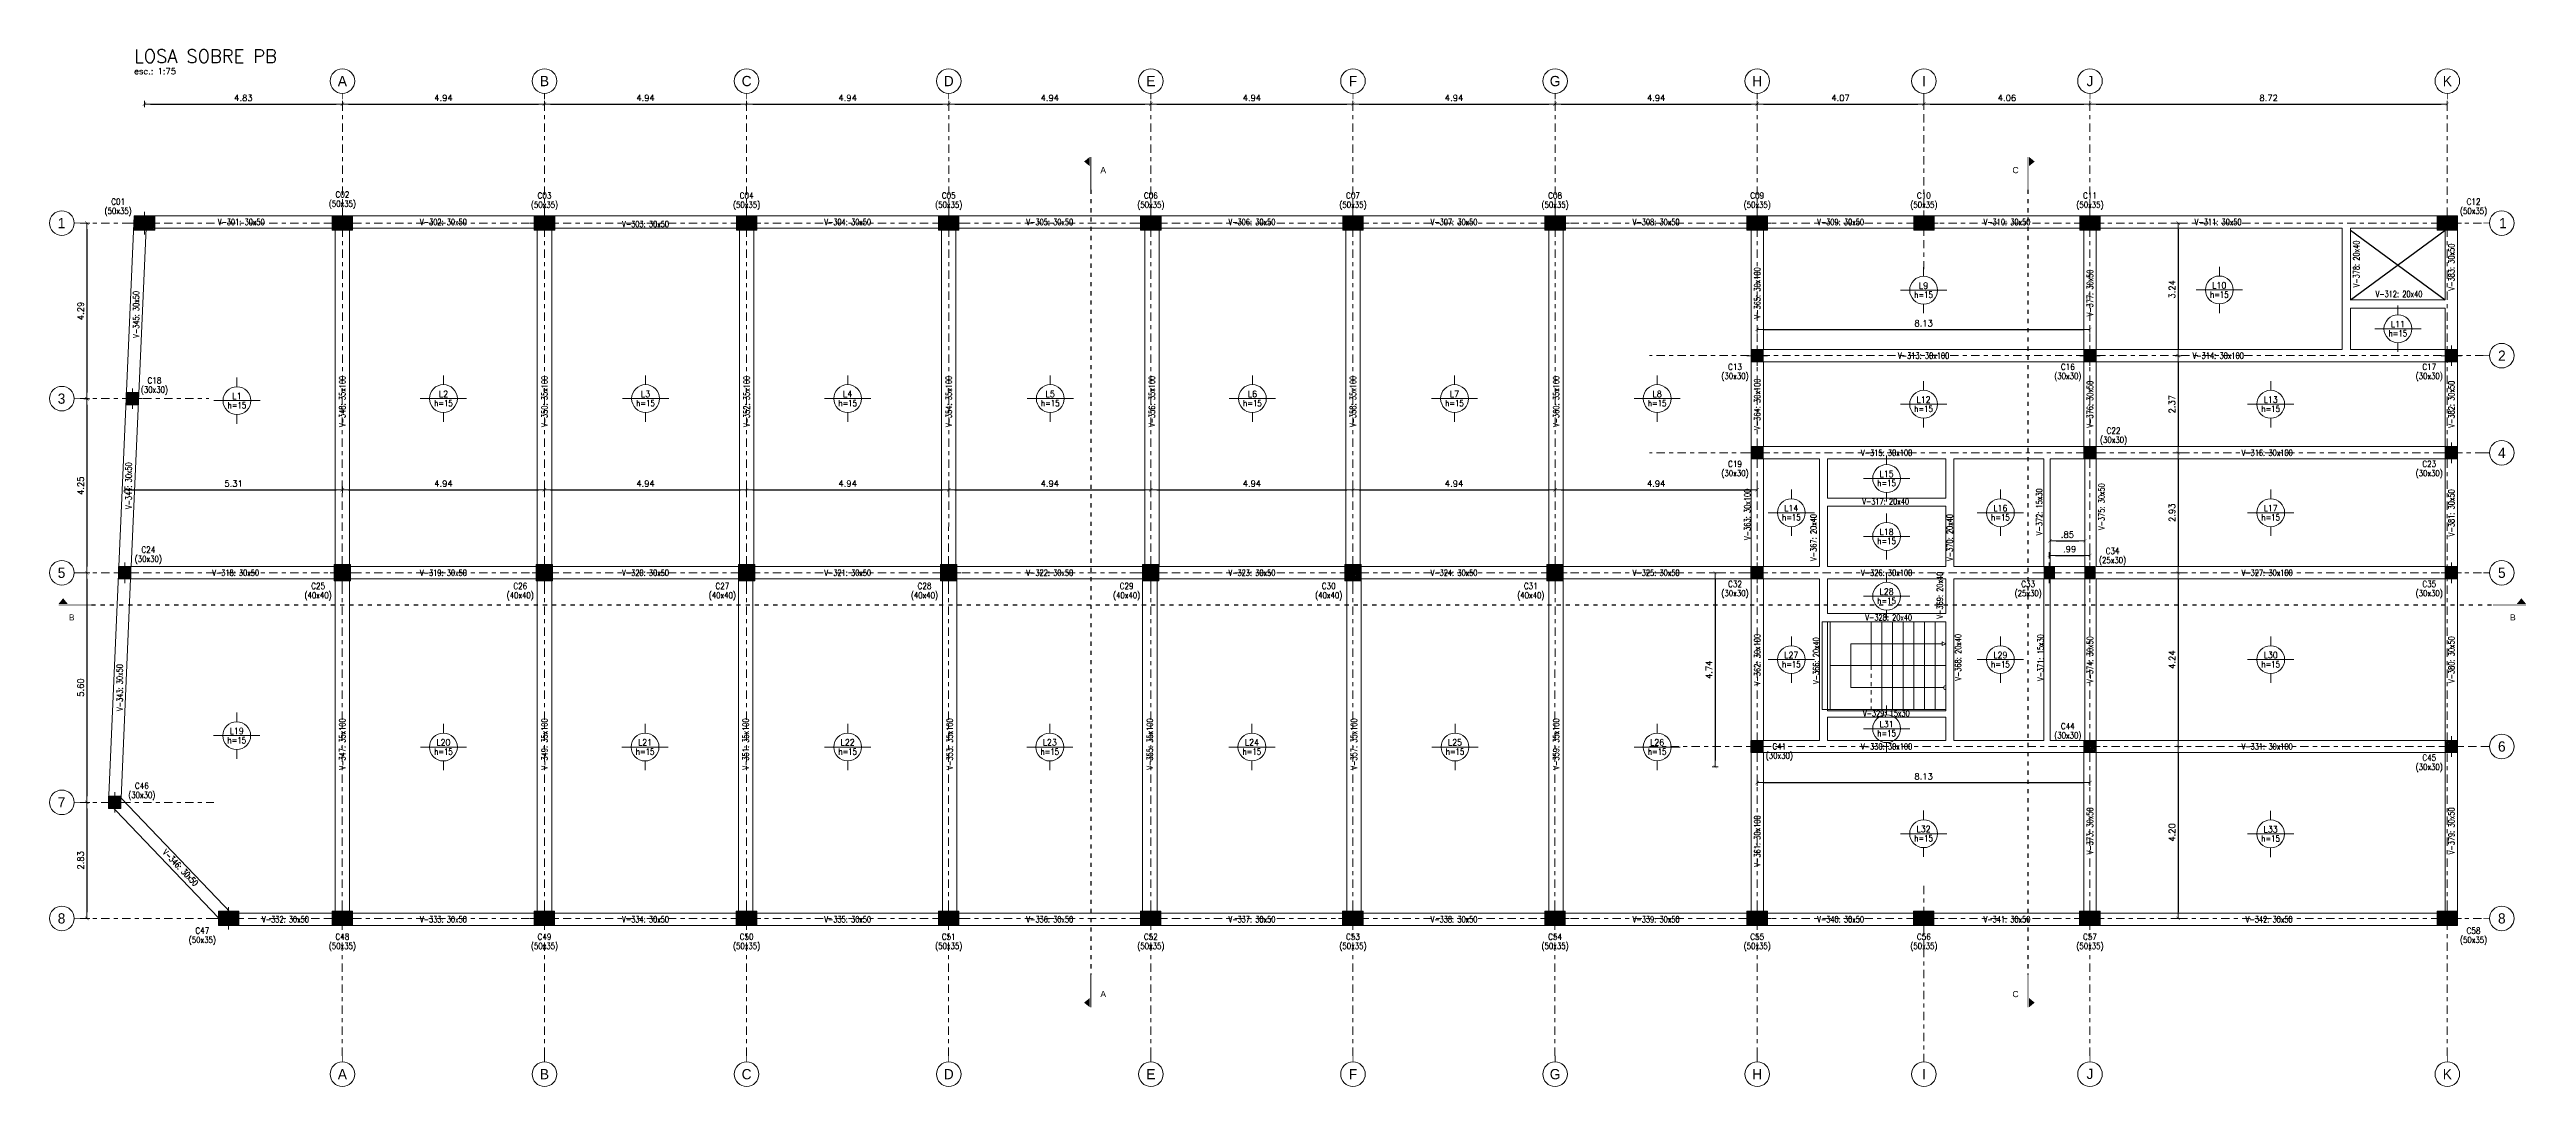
# Model space of a CAD drawing. Header units: metres. Extents: x 177 to 477, y -228 to -48.
# Drawn here: x 232.7 to 293.1, y -128.1 to -102.8 of the extents above; entities that cross this region are included whole.
import ezdxf
from ezdxf.enums import TextEntityAlignment as Align

# ---------------------------------------------------------------- set-up
doc = ezdxf.new("R2010")
doc.units = ezdxf.units.M
for name, pattern in [('CYPE_PUNTO', [0.075, 0, -0.075]), ('CYPE_RAYAPUNTO', [0.4125, 0.2025, -0.105, 0, -0.105]), ('DOT2', [0.125, 0, -0.125])]:
    doc.linetypes.add(name, pattern=pattern)
for name, color, linetype, lineweight in [('COLUMNA_REF', 3, 'Continuous', 9), ('COLUMNAS_EJES', 1, 'Continuous', 9), ('COTAS', 160, 'Continuous', 0), ('ESC_CONTORNO_ESCALERA', 3, 'Continuous', 0), ('ESC_ESCALON', 2, 'Continuous', 0), ('ESC_GEOMETRIA_APOYO', 2, 'Continuous', 0), ('ESC_LINEA_DE_HUELLA', 9, 'Continuous', 0), ('EST_EJES', 160, 'Continuous', 0), ('H-EST', 251, 'Continuous', 0), ('PA_NUM_ALTURA', 160, 'Continuous', 9), ('PILAR_HORMIGON', 3, 'Continuous', 20), ('VIG_CARAS', 2, 'Continuous', 9), ('VIG_DIM_VIGAS', 160, 'Continuous', 9)]:
    doc.layers.add(name, color=color, linetype=linetype, lineweight=lineweight)
doc.layers.add('CT-100-cota-01', color=160, linetype='Continuous')
doc.layers.add('LEYENDAS', color=160, linetype='Continuous')
doc.styles.add('25-PRIMARIOS', font='', dxfattribs={"height": 0.1})
doc.styles.add('CYPETXT_romans', font='romans__.ttf', dxfattribs={"height": 0.2})
doc.styles.get("Standard").update_dxf_attribs({"font": 'romans.shx'})
doc.styles.add('TX-LOCAL50', font='GOTHIC.TTF', dxfattribs={"height": 0.125})
doc.styles.get('25-PRIMARIOS').set_extended_font_data('Helvetica')
doc.dimstyles.new('COTA_1-75', dxfattribs={"dimscale": 0.75, "dimtxt": 0.2, "dimasz": 0.2, "dimexe": 0, "dimexo": 0.7, "dimgap": 0.1, "dimtad": 1, "dimzin": 4, "dimdsep": 46, "dimtxsty": 'Standard', "dimblk1": 'COTA_N', "dimblk2": 'COTA_N', "dimsah": 1, "dimcen": 2, "dimse1": 1, "dimse2": 1, "dimclrd": 256, "dimclre": 256, "dimclrt": 256, "dimadec": 0, "dimazin": 0, "dimtfac": 1, "dimtix": 1, "dimtmove": 2, "dimatfit": 3, "dimldrblk": 'COTA_N', "dimfxl": 0, "dimtolj": 1, "dimtzin": 0, "dimarcsym": 0})

msp = doc.modelspace()

# ---------------------------------------------------------------- texts
at = {"layer": 'LEYENDAS', "linetype": 'ByBlock', "ltscale": 0.5, "attachment_point": 1}
for s, insert, char_height, width in [('LOSA SOBRE PB', (234.7292203, -102.7528994), 0.32, 11.803097298), ('esc.: 1:75', (234.7292203, -103.2056855), 0.15, 1.912467655)]:
    msp.add_mtext(s, dxfattribs=dict(at, insert=insert, char_height=char_height, width=width))

# ---------------------------------------------------------------- blocks, each defined once
blk = doc.blocks.new('ESC02')
at = {"layer": 'ESC_CONTORNO_ESCALERA'}
for p, q in [((50.806, 66.757066), (52.626, 66.757066)), ((52.626, 65.687066), (50.806, 65.687066)), ((50.806, 65.687066), (52.626, 65.687066)), ((49.806, 64.617066), (50.806, 64.617066)), ((52.626, 64.617066), (50.806, 64.617066))]:
    blk.add_line(p, q, dxfattribs=at)
for points in [[(50.806, 66.757066), (49.806, 66.757066), (49.606, 66.757066), (49.606, 65.687066)], [(49.606, 65.687066), (49.606, 64.617066), (49.806, 64.617066)]]:
    blk.add_lwpolyline(points, dxfattribs=at)
at = {"layer": 'ESC_ESCALON'}
for p, q in [((50.806, 65.687066), (50.806, 66.757066)), ((51.066, 65.687066), (51.066, 66.757066)), ((51.326, 65.687066), (51.326, 66.757066)), ((51.586, 65.687066), (51.586, 66.757066)), ((51.846, 65.687066), (51.846, 66.757066)), ((52.106, 65.687066), (52.106, 66.757066)), ((52.366, 65.687066), (52.366, 66.757066)), ((50.806, 65.687066), (49.806, 65.687066)), ((51.066, 65.687066), (51.066, 64.617066)), ((51.326, 65.687066), (51.326, 64.617066)), ((51.586, 65.687066), (51.586, 64.617066)), ((51.846, 65.687066), (51.846, 64.617066)), ((52.106, 65.687066), (52.106, 64.617066)), ((52.366, 65.687066), (52.366, 64.617066)), ((52.626, 65.687066), (52.626, 64.617066))]:
    blk.add_line(p, q, dxfattribs=at)
at = {"layer": 'ESC_ESCALON', "linetype": 'CYPE_PUNTO'}
for p, q in [((52.626, 65.687066), (52.626, 66.757066)), ((50.806, 65.687066), (50.806, 64.617066))]:
    blk.add_line(p, q, dxfattribs=at)
at = {"layer": 'ESC_GEOMETRIA_APOYO'}
for p, q in [((49.806, 66.757066), (49.806, 65.687066)), ((49.806, 65.687066), (49.806, 64.617066))]:
    blk.add_line(p, q, dxfattribs=at)
at = {"layer": 'ESC_LINEA_DE_HUELLA'}
blk.add_lwpolyline([(52.576, 65.152066), (50.806, 65.152066), (50.306, 65.152066), (50.306, 65.687066), (50.306, 66.222066), (50.806, 66.222066), (52.536, 66.222066)], dxfattribs=at)
blk.add_lwpolyline([(52.536, 66.267066), (52.626, 66.222066), (52.536, 66.177066), (52.536, 66.267066)], close=True, dxfattribs=at)
blk.add_arc((52.626, 65.152066), 0.05, 90, 270, dxfattribs=at)
blk = doc.blocks.new('SIMB EJE EST VER 50')
at = {"const_width": 0.01}
blk.add_lwpolyline([(0, 0.075), (0, 0)], dxfattribs=at)
blk.add_circle((0, 0.225), 0.15)
at = {"style": 'TX-LOCAL50', "width": 0.98}
blk.add_attdef('EJE', text='', height=0.125, dxfattribs=at).set_placement((0, 0.1625), align=Align.CENTER)
blk = doc.blocks.new('SIMB EJE EST HOR 50')
at = {"const_width": 0.01}
blk.add_lwpolyline([(-0.075, 0), (0, 0)], dxfattribs=at)
blk.add_circle((-0.225, 0), 0.15)
at = {"style": 'TX-LOCAL50', "width": 0.98}
blk.add_attdef('EJE', (-0.275, -0.0625), '', height=0.125, dxfattribs=at)
blk = doc.blocks.new('EJES')
at = {"layer": 'EST_EJES', "linetype": 'CYPE_RAYAPUNTO'}
for p, q in [((-0.004, -23.038), (0, 0.3)), ((4.931, -23.038), (4.935, 0.3)), ((9.866, -23.038), (9.87, 0.3)), ((14.801, -23.038), (14.805, 0.3)), ((19.736, -23.038), (19.74, 0.3)), ((24.671, -23.038), (24.675, 0.3)), ((29.606, -23.038), (29.61, 0.3)), ((34.541, -23.038), (34.545, 0.3)), ((38.611, -3.845), (38.615, 0.3)), ((42.666, -23.038), (42.67, 0.3)), ((51.391, -23.038), (51.395, 0.3)), ((-6.4, -2.716), (52.274, -2.716)), ((52.274, -5.952), (31.918, -5.952)), ((-6.4, -7.001), (-3.261, -7.001)), ((52.274, -8.322), (31.918, -8.322)), ((-6.4, -11.251), (52.274, -11.251)), ((31.918, -15.491), (52.274, -15.491)), ((-6.4, -16.854), (-3.139, -16.854)), ((38.611, -18.894), (38.615, -23.038)), ((-6.4, -19.686), (52.274, -19.686))]:
    blk.add_line(p, q, dxfattribs=at)
ref = blk.add_blockref('SIMB EJE EST VER 50', (0, 0.3), dxfattribs=dict(at, xscale=2, yscale=2, zscale=2))
ref.add_attrib('EJE', 'A', dxfattribs={"layer": '0', "height": 0.25, "style": 'TX-LOCAL50'}).set_placement((0, 0.625), align=Align.CENTER)
ref = blk.add_blockref('SIMB EJE EST VER 50', (4.935, 0.3), dxfattribs=dict(at, xscale=2, yscale=2, zscale=2))
ref.add_attrib('EJE', 'B', dxfattribs={"layer": '0', "height": 0.25, "style": 'TX-LOCAL50'}).set_placement((4.935, 0.625), align=Align.CENTER)
ref = blk.add_blockref('SIMB EJE EST VER 50', (9.87, 0.3), dxfattribs=dict(at, xscale=2, yscale=2, zscale=2))
ref.add_attrib('EJE', 'C', dxfattribs={"layer": '0', "height": 0.25, "style": 'TX-LOCAL50'}).set_placement((9.87, 0.625), align=Align.CENTER)
ref = blk.add_blockref('SIMB EJE EST VER 50', (14.805, 0.3), dxfattribs=dict(at, xscale=2, yscale=2, zscale=2))
ref.add_attrib('EJE', 'D', dxfattribs={"layer": '0', "height": 0.25, "style": 'TX-LOCAL50'}).set_placement((14.805, 0.625), align=Align.CENTER)
ref = blk.add_blockref('SIMB EJE EST VER 50', (19.74, 0.3), dxfattribs=dict(at, xscale=2, yscale=2, zscale=2))
ref.add_attrib('EJE', 'E', dxfattribs={"layer": '0', "height": 0.25, "style": 'TX-LOCAL50'}).set_placement((19.74, 0.625), align=Align.CENTER)
ref = blk.add_blockref('SIMB EJE EST VER 50', (24.675, 0.3), dxfattribs=dict(at, xscale=2, yscale=2, zscale=2))
ref.add_attrib('EJE', 'F', dxfattribs={"layer": '0', "height": 0.25, "style": 'TX-LOCAL50'}).set_placement((24.675, 0.625), align=Align.CENTER)
ref = blk.add_blockref('SIMB EJE EST VER 50', (29.61, 0.3), dxfattribs=dict(at, xscale=2, yscale=2, zscale=2))
ref.add_attrib('EJE', 'G', dxfattribs={"layer": '0', "height": 0.25, "style": 'TX-LOCAL50'}).set_placement((29.61, 0.625), align=Align.CENTER)
ref = blk.add_blockref('SIMB EJE EST VER 50', (34.545, 0.3), dxfattribs=dict(at, xscale=2, yscale=2, zscale=2))
ref.add_attrib('EJE', 'H', dxfattribs={"layer": '0', "height": 0.25, "style": 'TX-LOCAL50'}).set_placement((34.545, 0.625), align=Align.CENTER)
ref = blk.add_blockref('SIMB EJE EST VER 50', (38.615, 0.3), dxfattribs=dict(at, xscale=2, yscale=2, zscale=2))
ref.add_attrib('EJE', 'I', dxfattribs={"layer": '0', "height": 0.25, "style": 'TX-LOCAL50'}).set_placement((38.615, 0.625), align=Align.CENTER)
ref = blk.add_blockref('SIMB EJE EST VER 50', (42.67, 0.3), dxfattribs=dict(at, xscale=2, yscale=2, zscale=2))
ref.add_attrib('EJE', 'J', dxfattribs={"layer": '0', "height": 0.25, "style": 'TX-LOCAL50'}).set_placement((42.67, 0.625), align=Align.CENTER)
ref = blk.add_blockref('SIMB EJE EST VER 50', (51.395, 0.3), dxfattribs=dict(at, xscale=2, yscale=2, zscale=2))
ref.add_attrib('EJE', 'K', dxfattribs={"layer": '0', "height": 0.25, "style": 'TX-LOCAL50'}).set_placement((51.395, 0.625), align=Align.CENTER)
ref = blk.add_blockref('SIMB EJE EST HOR 50', (-6.4, -2.716), dxfattribs=dict(at, xscale=2, yscale=2, zscale=2))
ref.add_attrib('EJE', '1', (-6.95, -2.841), dxfattribs={"layer": '0', "height": 0.25, "style": 'TX-LOCAL50'})
ref = blk.add_blockref('SIMB EJE EST HOR 50', (52.274, -2.716), dxfattribs=dict(at, xscale=-2, yscale=2, zscale=2))
ref.add_attrib('EJE', '1', (52.661, -2.841), dxfattribs={"layer": '0', "height": 0.25, "style": 'TX-LOCAL50'})
ref = blk.add_blockref('SIMB EJE EST HOR 50', (52.274, -5.952), dxfattribs=dict(at, xscale=-2, yscale=2, zscale=2))
ref.add_attrib('EJE', '2', (52.634, -6.077), dxfattribs={"layer": '0', "height": 0.25, "style": 'TX-LOCAL50'})
ref = blk.add_blockref('SIMB EJE EST HOR 50', (-6.4, -7.001), dxfattribs=dict(at, xscale=2, yscale=2, zscale=2))
ref.add_attrib('EJE', '3', (-6.95, -7.126), dxfattribs={"layer": '0', "height": 0.25, "style": 'TX-LOCAL50'})
ref = blk.add_blockref('SIMB EJE EST HOR 50', (52.274, -8.322), dxfattribs=dict(at, xscale=-2, yscale=2, zscale=2))
ref.add_attrib('EJE', '4', (52.634, -8.447), dxfattribs={"layer": '0', "height": 0.25, "style": 'TX-LOCAL50'})
ref = blk.add_blockref('SIMB EJE EST HOR 50', (-6.4, -11.251), dxfattribs=dict(at, xscale=2, yscale=2, zscale=2))
ref.add_attrib('EJE', '5', (-6.95, -11.376), dxfattribs={"layer": '0', "height": 0.25, "style": 'TX-LOCAL50'})
ref = blk.add_blockref('SIMB EJE EST HOR 50', (52.274, -11.251), dxfattribs=dict(at, xscale=-2, yscale=2, zscale=2))
ref.add_attrib('EJE', '5', (52.632, -11.376), dxfattribs={"layer": '0', "height": 0.25, "style": 'TX-LOCAL50'})
ref = blk.add_blockref('SIMB EJE EST HOR 50', (52.274, -15.491), dxfattribs=dict(at, xscale=-2, yscale=2, zscale=2))
ref.add_attrib('EJE', '6', (52.632, -15.616), dxfattribs={"layer": '0', "height": 0.25, "style": 'TX-LOCAL50'})
ref = blk.add_blockref('SIMB EJE EST HOR 50', (-6.4, -16.854), dxfattribs=dict(at, xscale=2, yscale=2, zscale=2))
ref.add_attrib('EJE', '7', (-6.95, -16.979), dxfattribs={"layer": '0', "height": 0.25, "style": 'TX-LOCAL50'})
ref = blk.add_blockref('SIMB EJE EST HOR 50', (-6.4, -19.686), dxfattribs=dict(at, xscale=2, yscale=2, zscale=2))
ref.add_attrib('EJE', '8', (-6.95, -19.811), dxfattribs={"layer": '0', "height": 0.25, "style": 'TX-LOCAL50'})
ref = blk.add_blockref('SIMB EJE EST HOR 50', (52.274, -19.686), dxfattribs=dict(at, xscale=-2, yscale=2, zscale=2))
ref.add_attrib('EJE', '8', (52.632, -19.811), dxfattribs={"layer": '0', "height": 0.25, "style": 'TX-LOCAL50'})
ref = blk.add_blockref('SIMB EJE EST VER 50', (0, -23.038), dxfattribs=dict(at, xscale=-2, yscale=2, zscale=2, rotation=180))
ref.add_attrib('EJE', 'A', dxfattribs={"layer": '0', "height": 0.25, "style": 'TX-LOCAL50'}).set_placement((0, -23.613), align=Align.CENTER)
ref = blk.add_blockref('SIMB EJE EST VER 50', (4.935, -23.038), dxfattribs=dict(at, xscale=-2, yscale=2, zscale=2, rotation=180))
ref.add_attrib('EJE', 'B', dxfattribs={"layer": '0', "height": 0.25, "style": 'TX-LOCAL50'}).set_placement((4.935, -23.613), align=Align.CENTER)
ref = blk.add_blockref('SIMB EJE EST VER 50', (9.87, -23.038), dxfattribs=dict(at, xscale=-2, yscale=2, zscale=2, rotation=180))
ref.add_attrib('EJE', 'C', dxfattribs={"layer": '0', "height": 0.25, "style": 'TX-LOCAL50'}).set_placement((9.87, -23.613), align=Align.CENTER)
ref = blk.add_blockref('SIMB EJE EST VER 50', (14.805, -23.038), dxfattribs=dict(at, xscale=-2, yscale=2, zscale=2, rotation=180))
ref.add_attrib('EJE', 'D', dxfattribs={"layer": '0', "height": 0.25, "style": 'TX-LOCAL50'}).set_placement((14.805, -23.613), align=Align.CENTER)
ref = blk.add_blockref('SIMB EJE EST VER 50', (19.74, -23.038), dxfattribs=dict(at, xscale=-2, yscale=2, zscale=2, rotation=180))
ref.add_attrib('EJE', 'E', dxfattribs={"layer": '0', "height": 0.25, "style": 'TX-LOCAL50'}).set_placement((19.74, -23.613), align=Align.CENTER)
ref = blk.add_blockref('SIMB EJE EST VER 50', (24.675, -23.038), dxfattribs=dict(at, xscale=-2, yscale=2, zscale=2, rotation=180))
ref.add_attrib('EJE', 'F', dxfattribs={"layer": '0', "height": 0.25, "style": 'TX-LOCAL50'}).set_placement((24.675, -23.613), align=Align.CENTER)
ref = blk.add_blockref('SIMB EJE EST VER 50', (29.61, -23.038), dxfattribs=dict(at, xscale=-2, yscale=2, zscale=2, rotation=180))
ref.add_attrib('EJE', 'G', dxfattribs={"layer": '0', "height": 0.25, "style": 'TX-LOCAL50'}).set_placement((29.61, -23.613), align=Align.CENTER)
ref = blk.add_blockref('SIMB EJE EST VER 50', (34.545, -23.038), dxfattribs=dict(at, xscale=-2, yscale=2, zscale=2, rotation=180))
ref.add_attrib('EJE', 'H', dxfattribs={"layer": '0', "height": 0.25, "style": 'TX-LOCAL50'}).set_placement((34.545, -23.613), align=Align.CENTER)
ref = blk.add_blockref('SIMB EJE EST VER 50', (38.615, -23.038), dxfattribs=dict(at, xscale=-2, yscale=2, zscale=2, rotation=180))
ref.add_attrib('EJE', 'I', dxfattribs={"layer": '0', "height": 0.25, "style": 'TX-LOCAL50'}).set_placement((38.615, -23.613), align=Align.CENTER)
ref = blk.add_blockref('SIMB EJE EST VER 50', (42.67, -23.038), dxfattribs=dict(at, xscale=-2, yscale=2, zscale=2, rotation=180))
ref.add_attrib('EJE', 'J', dxfattribs={"layer": '0', "height": 0.25, "style": 'TX-LOCAL50'}).set_placement((42.67, -23.606), align=Align.CENTER)
ref = blk.add_blockref('SIMB EJE EST VER 50', (51.395, -23.038), dxfattribs=dict(at, xscale=-2, yscale=2, zscale=2, rotation=180))
ref.add_attrib('EJE', 'K', dxfattribs={"layer": '0', "height": 0.25, "style": 'TX-LOCAL50'}).set_placement((51.395, -23.613), align=Align.CENTER)
blk = doc.blocks.new('TEXTOS VIGAS')
at = {"layer": 'VIG_DIM_VIGAS', "linetype": 'ByBlock', "ltscale": 0.5}
for s, width, p in [('V-301: 30x50', 0.783571, (-0.409, 17.097)), ('V-302: 30x50', 0.783571, (4.528, 17.097)), ('V-303: 30x50', 0.783571, (9.463, 17.047)), ('V-304: 30x50', 0.783571, (14.398, 17.097)), ('V-305: 30x50', 0.783571, (19.333, 17.097)), ('V-306: 30x50', 0.783571, (24.268, 17.097)), ('V-307: 30x50', 0.783571, (29.203, 17.097)), ('V-308: 30x50', 0.783571, (34.138, 17.097)), ('V-309: 30x50', 0.783571, (38.641, 17.097)), ('V-310: 30x50', 0.783571, (42.703, 17.097)), ('V-311: 30x50', 0.783571, (47.861, 17.097)), ('V-312: 20x40', 0.783571, (52.274, 15.341)), ('V-313: 30x100', 0.789102, (40.668, 13.836)), ('V-314: 30x100', 0.789102, (47.861, 13.836)), ('V-315: 30x100', 0.789102, (39.765, 11.466)), ('V-316: 30x100', 0.789102, (49.056, 11.466)), ('V-317: 20x40', 0.783571, (39.74, 10.276)), ('V-318: 30x50', 0.783571, (-0.546, 8.537)), ('V-319: 30x50', 0.783571, (4.528, 8.537)), ('V-320: 30x50', 0.783571, (9.463, 8.537)), ('V-321: 30x50', 0.783571, (14.398, 8.537)), ('V-322: 30x50', 0.783571, (19.333, 8.537)), ('V-323: 30x50', 0.783571, (24.268, 8.537)), ('V-324: 30x50', 0.783571, (29.203, 8.537)), ('V-325: 30x50', 0.783571, (34.138, 8.537)), ('V-326: 30x100', 0.789102, (39.765, 8.537)), ('V-327: 30x100', 0.789102, (49.056, 8.537)), ('V-328: 20x40', 0.783571, (39.817, 7.446)), ('V-329: 15x30', 0.783571, (39.758, 5.107)), ('V-330: 30x100', 0.789102, (39.765, 4.297)), ('V-331: 30x100', 0.789102, (49.056, 4.297)), ('V-332: 30x50', 0.783571, (0.672, 0.077)), ('V-333: 30x50', 0.783571, (4.528, 0.077)), ('V-334: 30x50', 0.783571, (9.463, 0.077)), ('V-335: 30x50', 0.783571, (14.398, 0.077)), ('V-336: 30x50', 0.783571, (19.333, 0.077)), ('V-337: 30x50', 0.783571, (24.268, 0.077)), ('V-338: 30x50', 0.783571, (29.203, 0.077)), ('V-339: 30x50', 0.783571, (34.138, 0.077)), ('V-340: 30x50', 0.783571, (38.641, 0.077)), ('V-341: 30x50', 0.783571, (42.703, 0.077)), ('V-342: 30x50', 0.783571, (49.106, 0.077))]:
    blk.add_text(s, height=0.15, dxfattribs=dict(at, width=width)).set_placement(p, align=Align.MIDDLE_CENTER)
for s, rotation, width, p in [('V-378: 20x40', 90, 0.783571, (51.234, 16.072)), ('V-383: 30x50', 90, 0.783571, (53.556, 15.997)), ('V-365: 30x100', 90, 0.789102, (36.606, 15.366)), ('V-377: 30x50', 90, 0.783571, (44.731, 15.366)), ('V-345: 30x50', 90, 0.783571, (-2.976, 14.842)), ('V-348: 35x100', 90, 0.789102, (2.061, 12.717)), ('V-350: 35x100', 90, 0.789102, (6.996, 12.717)), ('V-352: 35x100', 90, 0.789102, (11.931, 12.717)), ('V-354: 35x100', 90, 0.789102, (16.866, 12.717)), ('V-356: 35x100', 90, 0.789102, (21.826, 12.717)), ('V-358: 35x100', 90, 0.789102, (26.736, 12.717)), ('V-360: 35x100', 90, 0.789102, (31.696, 12.717)), ('V-364: 30x100', 90, 0.789102, (36.606, 12.651)), ('V-376: 30x50', 90, 0.783571, (44.731, 12.651)), ('V-382: 30x50', 90, 0.783571, (53.556, 12.651)), ('V-344: 30x50', 90, 0.783571, (-3.159, 10.662)), ('V-363: 30x100', 90, 0.789102, (36.365, 9.963)), ('V-372: 15x30', 90, 0.783571, (43.491, 10.025)), ('V-375: 30x50', 90, 0.783571, (45.013, 10.15)), ('V-381: 30x50', 90, 0.783571, (53.556, 10.001)), ('V-367: 20x40', 90, 0.783571, (37.98, 9.398)), ('V-370: 20x40', 90, 0.783571, (41.307, 9.398)), ('V-369: 20x40', 90, 0.783571, (41.065, 7.99)), ('V-362: 30x100', 90, 0.789102, (36.606, 6.417)), ('V-366: 20x40', 90, 0.783571, (38.043, 6.393)), ('V-368: 20x40', 90, 0.783571, (41.51, 6.473)), ('V-371: 15x30', 90, 0.783571, (43.524, 6.466)), ('V-374: 30x50', 90, 0.783571, (44.731, 6.417)), ('V-380: 30x50', 90, 0.783571, (53.556, 6.417)), ('V-343: 30x50', 90, 0.783571, (-3.375, 5.735)), ('V-347: 35x100', 90, 0.789102, (2.061, 4.357)), ('V-349: 35x100', 90, 0.789102, (6.996, 4.357)), ('V-351: 35x100', 90, 0.789102, (11.906, 4.357)), ('V-353: 35x100', 90, 0.789102, (16.891, 4.357)), ('V-355: 35x100', 90, 0.789102, (21.776, 4.357)), ('V-357: 35x100', 90, 0.789102, (26.761, 4.357)), ('V-359: 35x100', 90, 0.789102, (31.696, 4.357)), ('V-361: 30x100', 90, 0.789102, (36.606, 1.989)), ('V-373: 30x50', 90, 0.783571, (44.731, 2.237)), ('V-379: 30x50', 90, 0.783571, (53.556, 2.237)), ('V-346: 30x50', 313.82291, 0.783571, (-1.892, 1.34))]:
    blk.add_text(s, height=0.15, rotation=rotation, dxfattribs=dict(at, width=width)).set_placement(p, align=Align.MIDDLE_CENTER)
blk = doc.blocks.new('REFE LOSAS')
at = {"layer": 'PA_NUM_ALTURA'}
for p, q in [((18.357, 10.241), (18.357, 10.466)), ((25.578, 10.247), (25.578, 10.472)), ((17.793, 9.901), (18.922, 9.901)), ((25.013, 9.907), (26.142, 9.907)), ((18.357, 9.337), (18.357, 9.562)), ((25.578, 9.343), (25.578, 9.568)), ((29.938, 9.299), (29.938, 9.524)), ((29.373, 8.959), (30.502, 8.959)), ((29.938, 8.395), (29.938, 8.62)), ((-22.825, 7.544), (-22.825, 7.769)), ((-17.783, 7.596), (-17.783, 7.821)), ((-12.848, 7.596), (-12.848, 7.821)), ((-7.913, 7.596), (-7.913, 7.821)), ((-2.966, 7.596), (-2.966, 7.821)), ((1.969, 7.596), (1.969, 7.821)), ((6.904, 7.596), (6.904, 7.821)), ((11.852, 7.596), (11.852, 7.821)), ((18.357, 7.458), (18.357, 7.683)), ((26.832, 7.458), (26.832, 7.683)), ((-23.39, 7.205), (-22.261, 7.205)), ((-22.825, 6.64), (-22.825, 6.865)), ((-18.348, 7.257), (-17.219, 7.257)), ((-17.783, 6.692), (-17.783, 6.917)), ((-13.412, 7.256), (-12.283, 7.256)), ((-12.848, 6.692), (-12.848, 6.917)), ((-8.477, 7.256), (-7.348, 7.256)), ((-7.913, 6.692), (-7.913, 6.917)), ((-3.53, 7.256), (-2.401, 7.256)), ((-2.966, 6.692), (-2.966, 6.917)), ((1.405, 7.257), (2.534, 7.257)), ((1.969, 6.692), (1.969, 6.917)), ((6.34, 7.256), (7.469, 7.256)), ((6.904, 6.692), (6.904, 6.917)), ((11.287, 7.256), (12.416, 7.256)), ((11.852, 6.692), (11.852, 6.917)), ((17.793, 7.118), (18.922, 7.118)), ((18.357, 6.554), (18.357, 6.779)), ((26.268, 7.118), (27.397, 7.118)), ((26.832, 6.554), (26.832, 6.779)), ((17.454, 5.645), (17.454, 5.87)), ((15.128, 4.808), (15.128, 5.033)), ((16.889, 5.305), (18.018, 5.305)), ((17.454, 4.741), (17.454, 4.966)), ((20.232, 4.808), (20.232, 5.033)), ((26.832, 4.808), (26.832, 5.033)), ((14.563, 4.469), (15.692, 4.469)), ((17.454, 4.23), (17.454, 4.455)), ((19.668, 4.469), (20.797, 4.469)), ((26.268, 4.469), (27.397, 4.469)), ((15.128, 3.904), (15.128, 4.129)), ((16.889, 3.891), (18.018, 3.891)), ((20.232, 3.904), (20.232, 4.129)), ((26.832, 3.904), (26.832, 4.129)), ((17.454, 3.326), (17.454, 3.551)), ((16.889, 2.432), (18.018, 2.432)), ((17.454, 2.772), (17.454, 2.997)), ((17.454, 1.868), (17.454, 2.093)), ((15.128, 1.223), (15.128, 1.448)), ((20.232, 1.223), (20.232, 1.448)), ((26.832, 1.223), (26.832, 1.448)), ((14.563, 0.884), (15.692, 0.884)), ((19.668, 0.884), (20.797, 0.884)), ((26.268, 0.884), (27.397, 0.884)), ((15.128, 0.319), (15.128, 0.544)), ((20.232, 0.319), (20.232, 0.544)), ((26.832, 0.319), (26.832, 0.544)), ((-22.83, -0.631), (-22.83, -0.406)), ((17.454, -0.463), (17.454, -0.238)), ((-23.394, -0.971), (-22.265, -0.971)), ((-17.783, -0.909), (-17.783, -0.684)), ((-12.86, -0.909), (-12.86, -0.684)), ((-7.913, -0.908), (-7.913, -0.683)), ((-2.978, -0.91), (-2.978, -0.685)), ((1.957, -0.908), (1.957, -0.683)), ((6.916, -0.909), (6.916, -0.684)), ((11.852, -0.909), (11.852, -0.684)), ((16.889, -0.802), (18.018, -0.802)), ((17.454, -1.367), (17.454, -1.142)), ((-22.83, -1.535), (-22.83, -1.31)), ((-18.347, -1.249), (-17.218, -1.249)), ((-17.783, -1.813), (-17.783, -1.588)), ((-13.425, -1.249), (-12.296, -1.249)), ((-12.86, -1.813), (-12.86, -1.588)), ((-8.477, -1.248), (-7.348, -1.248)), ((-7.913, -1.812), (-7.913, -1.587)), ((-3.542, -1.249), (-2.413, -1.249)), ((-2.978, -1.814), (-2.978, -1.589)), ((1.393, -1.248), (2.522, -1.248)), ((1.957, -1.812), (1.957, -1.587)), ((6.352, -1.249), (7.481, -1.249)), ((6.916, -1.813), (6.916, -1.588)), ((11.287, -1.248), (12.416, -1.248)), ((11.852, -1.813), (11.852, -1.588)), ((18.357, -3.024), (18.357, -2.799)), ((26.831, -3.029), (26.831, -2.804)), ((17.793, -3.364), (18.922, -3.364)), ((26.266, -3.368), (27.395, -3.368)), ((18.357, -3.928), (18.357, -3.703)), ((26.831, -3.933), (26.831, -3.708))]:
    blk.add_line(p, q, dxfattribs=at)
for centre in [(18.357, 9.901), (25.578, 9.907), (29.938, 8.959), (-22.825, 7.205), (-17.783, 7.257), (-12.848, 7.256), (-7.913, 7.256), (-2.966, 7.256), (1.969, 7.257), (6.904, 7.256), (11.852, 7.256), (18.357, 7.118), (26.832, 7.118), (17.454, 5.305), (15.128, 4.469), (20.232, 4.469), (26.832, 4.469), (17.454, 3.891), (17.454, 2.432), (15.128, 0.884), (20.232, 0.884), (26.832, 0.884), (17.454, -0.802), (-22.83, -0.971), (-17.783, -1.249), (-12.86, -1.249), (-7.913, -1.248), (-2.978, -1.249), (1.957, -1.248), (6.916, -1.249), (11.852, -1.248), (18.357, -3.364), (26.831, -3.368)]:
    blk.add_circle(centre, 0.34, dxfattribs=at)
at = {"layer": 'PA_NUM_ALTURA', "style": 'CYPETXT_romans'}
for s, width, p in [('h=15', 0.811428, (18.357, 9.789)), ('L9', 0.945615, (18.357, 10.014)), ('h=15', 0.811428, (25.578, 9.795)), ('L10', 0.912705, (25.578, 10.02)), ('L11', 0.912705, (29.938, 9.072)), ('h=15', 0.811428, (29.938, 8.847)), ('L1', 0.945615, (-22.825, 7.317)), ('L2', 0.945615, (-17.783, 7.369)), ('L3', 0.945615, (-12.848, 7.369)), ('L4', 0.945615, (-7.913, 7.369)), ('L5', 0.945615, (-2.966, 7.369)), ('L6', 0.945615, (1.969, 7.369)), ('L7', 0.945615, (6.904, 7.369)), ('L8', 0.945615, (11.852, 7.369)), ('L12', 0.912705, (18.357, 7.231)), ('L13', 0.912705, (26.832, 7.231)), ('h=15', 0.811428, (-22.825, 7.092)), ('h=15', 0.811428, (-17.783, 7.144)), ('h=15', 0.811428, (-12.848, 7.144)), ('h=15', 0.811428, (-7.913, 7.144)), ('h=15', 0.811428, (-2.966, 7.144)), ('h=15', 0.811428, (1.969, 7.144)), ('h=15', 0.811428, (6.904, 7.144)), ('h=15', 0.811428, (11.852, 7.144)), ('h=15', 0.811428, (18.357, 7.006)), ('h=15', 0.811428, (26.832, 7.006)), ('L15', 0.912705, (17.454, 5.418)), ('h=15', 0.811428, (17.454, 5.193)), ('h=15', 0.811428, (15.128, 4.356)), ('L14', 0.912705, (15.128, 4.581)), ('h=15', 0.811428, (20.232, 4.356)), ('L16', 0.912705, (20.232, 4.581)), ('h=15', 0.811428, (26.832, 4.356)), ('L17', 0.912705, (26.832, 4.581)), ('h=15', 0.811428, (17.454, 3.778)), ('L18', 0.912705, (17.454, 4.003)), ('L28', 0.912705, (17.454, 2.545)), ('h=15', 0.811428, (17.454, 2.32)), ('h=15', 0.811428, (15.128, 0.771)), ('L27', 0.912705, (15.128, 0.996)), ('h=15', 0.811428, (20.232, 0.771)), ('L29', 0.912705, (20.232, 0.996)), ('h=15', 0.811428, (26.832, 0.771)), ('L30', 0.912705, (26.832, 0.996)), ('h=15', 0.811428, (-22.83, -1.083)), ('L19', 0.912705, (-22.83, -0.858)), ('L20', 0.912705, (-17.783, -1.136)), ('L21', 0.912705, (-12.86, -1.136)), ('L22', 0.912705, (-7.913, -1.135)), ('L23', 0.912705, (-2.978, -1.137)), ('L24', 0.912705, (1.957, -1.135)), ('L25', 0.912705, (6.916, -1.136)), ('L26', 0.912705, (11.852, -1.136)), ('h=15', 0.811428, (17.454, -0.915)), ('L31', 0.912705, (17.454, -0.69)), ('h=15', 0.811428, (-17.783, -1.361)), ('h=15', 0.811428, (-12.86, -1.361)), ('h=15', 0.811428, (-7.913, -1.36)), ('h=15', 0.811428, (-2.978, -1.362)), ('h=15', 0.811428, (1.957, -1.36)), ('h=15', 0.811428, (6.916, -1.361)), ('h=15', 0.811428, (11.852, -1.361)), ('h=15', 0.811428, (18.357, -3.476)), ('L32', 0.912705, (18.357, -3.251)), ('h=15', 0.811428, (26.831, -3.481)), ('L33', 0.912705, (26.831, -3.256))]:
    blk.add_text(s, height=0.1533, dxfattribs=dict(at, width=width)).set_placement(p, align=Align.MIDDLE_CENTER)
blk = doc.blocks.new('VIGAS BASE')
at = {"layer": 'VIG_CARAS'}
for p, q in [((-56.726, 17.32), (-57.355, 2.998)), ((0, 17.32), (-56.726, 17.32)), ((0, 0), (0, 17.32)), ((-57.355, 2.998), (-54.487, 0)), ((-54.487, 0), (0, 0))]:
    blk.add_line(p, q, dxfattribs=at)
for points in [[(-56.801, 8.76), (-51.82, 8.76), (-51.82, 17.02), (-56.439, 17.02)], [(-46.885, 17.02), (-51.47, 17.02), (-51.47, 8.76), (-46.885, 8.76)], [(-41.95, 17.02), (-46.535, 17.02), (-46.535, 8.76), (-41.95, 8.76)], [(-37.015, 17.02), (-41.6, 17.02), (-41.6, 8.76), (-37.015, 8.76)], [(-32.055, 17.02), (-36.665, 17.02), (-36.665, 8.76), (-32.055, 8.76)], [(-27.145, 17.02), (-31.705, 17.02), (-31.705, 8.76), (-27.145, 8.76)], [(-22.185, 17.02), (-26.795, 17.02), (-26.795, 8.76), (-22.185, 8.76)], [(-21.835, 17.02), (-21.835, 8.76), (-17.25, 8.76), (-17.25, 17.02)], [(-9.125, 14.059), (-16.95, 14.059), (-16.95, 17.02), (-9.125, 17.02)], [(-2.814, 17.02), (-2.814, 14.059), (-8.825, 14.059), (-8.825, 17.02)], [(-2.614, 17.02), (-2.614, 15.271), (-0.3, 15.271), (-0.3, 17.02)], [(-0.3, 14.059), (-2.614, 14.059), (-2.614, 15.071), (-0.3, 15.071)], [(-9.125, 13.759), (-16.95, 13.759), (-16.95, 11.689), (-9.125, 11.689)], [(-0.3, 13.759), (-8.825, 13.759), (-8.825, 11.689), (-0.3, 11.689)], [(-16.95, 8.76), (-15.583, 8.76), (-15.583, 11.389), (-16.95, 11.389)], [(-15.383, 11.389), (-15.383, 10.434), (-12.498, 10.434), (-12.498, 11.389)], [(-10.1, 11.389), (-10.1, 8.76), (-12.298, 8.76), (-12.298, 11.389)], [(-15.383, 8.76), (-15.383, 10.234), (-12.498, 10.234), (-12.498, 8.76)], [(-51.47, 0.3), (-51.47, 8.46), (-46.885, 8.46), (-46.885, 0.3)], [(-46.535, 0.3), (-46.535, 8.46), (-41.975, 8.46), (-41.975, 0.3)], [(-41.625, 0.3), (-41.625, 8.46), (-36.99, 8.46), (-36.99, 0.3)], [(-36.64, 0.3), (-36.64, 8.46), (-32.105, 8.46), (-32.105, 0.3)], [(-31.755, 0.3), (-31.755, 8.46), (-27.12, 8.46), (-27.12, 0.3)], [(-26.77, 0.3), (-26.77, 8.46), (-22.185, 8.46), (-22.185, 0.3)], [(-21.835, 0.3), (-21.835, 8.46), (-17.25, 8.46), (-17.25, 0.3)], [(-16.95, 4.52), (-15.583, 4.52), (-15.583, 8.46), (-16.95, 8.46)], [(-15.383, 7.617), (-12.498, 7.617), (-12.498, 8.46), (-15.383, 8.46)], [(-12.298, 4.52), (-12.298, 7.517), (-12.298, 8.46), (-10.1, 8.46), (-10.1, 4.52)], [(-9.1, 8.46), (-9.95, 8.46), (-9.95, 4.52), (-9.1, 4.52)], [(-8.825, 4.52), (-0.3, 4.52), (-0.3, 8.46), (-8.825, 8.46)], [(-15.383, 7.417), (-12.498, 7.417), (-12.498, 5.237), (-15.383, 5.237)], [(-15.383, 4.52), (-15.383, 5.087), (-12.498, 5.087), (-12.498, 4.52)], [(-16.95, 0.3), (-16.95, 4.22), (-9.125, 4.22), (-9.125, 0.3)], [(-8.825, 0.3), (-8.825, 4.22), (-0.3, 4.22), (-0.3, 0.3)]]:
    blk.add_lwpolyline(points, close=True, dxfattribs=at)
for points in [[(-9.1, 11.389), (-9.1, 8.76), (-9.95, 8.76), (-9.95, 11.389), (-9.125, 11.389)], [(-0.3, 11.389), (-0.3, 8.76), (-8.825, 8.76), (-8.825, 11.389), (0, 11.389)], [(-56.808, 8.46), (-51.82, 8.46), (-51.82, 0.3), (-54.359, 0.3), (-57.049, 3.113), (-56.815, 8.46)]]:
    blk.add_lwpolyline(points, dxfattribs=at)
blk = doc.blocks.new('Ejes de la columna')
at = {"layer": 'COLUMNAS_EJES'}
for p, q in [((-0.5, 0), (0.5, 0)), ((0, -0.5), (0, 0.5))]:
    blk.add_line(p, q, dxfattribs=at)
blk = doc.blocks.new('COLUMNAS')
at = {"layer": 'H-EST', "ltscale": 10}
h = blk.add_hatch(dxfattribs=at)
h.set_pattern_fill('_USER', color=256, scale=0.025, angle=45, pattern_type=0)
h.set_pattern_definition([(45, (0, 0), (-0.01767767, 0.01767767), [])])
h.paths.add_polyline_path([(2.528, 16.795), (3.028, 16.795), (3.028, 17.145), (2.528, 17.145), (2.528, 16.845)])
h.paths.add_polyline_path([(-2.499, 12.535), (-2.199, 12.535), (-2.199, 12.835), (-2.499, 12.835)])
h.paths.add_polyline_path([(44.33, 8.285), (44.58, 8.285), (44.58, 8.585), (44.33, 8.585)])
h.paths.add_polyline_path([(41.143, 16.795), (41.643, 16.795), (41.643, 17.145), (41.143, 17.145)])
h.paths.add_polyline_path([(41.139, -0.175), (41.639, -0.175), (41.639, 0.175), (41.139, 0.175)])
h.paths.add_polyline_path([(45.295, 4.045), (45.595, 4.045), (45.595, 4.345), (45.295, 4.345)])
h.paths.add_polyline_path([(54.123, 8.285), (54.423, 8.285), (54.423, 8.585), (54.123, 8.585)])
h.paths.add_polyline_path([(53.923, -0.175), (54.423, -0.175), (54.423, 0.175), (53.923, 0.175)])
h.paths.add_polyline_path([(45.195, -0.175), (45.695, -0.175), (45.695, 0.175), (45.195, 0.175)])
h.paths.add_polyline_path([(37.07, -0.175), (37.57, -0.175), (37.57, 0.175), (37.07, 0.175)])
h.paths.add_polyline_path([(32.135, -0.175), (32.635, -0.175), (32.635, 0.175), (32.135, 0.175)])
h.paths.add_polyline_path([(27.2, -0.175), (27.7, -0.175), (27.7, 0.175), (27.2, 0.175)])
h.paths.add_polyline_path([(22.265, -0.175), (22.765, -0.175), (22.765, 0.175), (22.265, 0.175)])
h.paths.add_polyline_path([(17.33, -0.175), (17.83, -0.175), (17.83, 0.175), (17.33, 0.175)])
h.paths.add_polyline_path([(12.395, -0.175), (12.895, -0.175), (12.895, 0.175), (12.395, 0.175)])
h.paths.add_polyline_path([(7.46, -0.175), (7.96, -0.175), (7.96, 0.175), (7.46, 0.175)])
h.paths.add_polyline_path([(2.525, -0.175), (3.025, -0.175), (3.025, 0.175), (2.525, 0.175)])
h.paths.add_polyline_path([(-0.25, -0.175), (0.25, -0.175), (0.25, 0.175), (-0.25, 0.175)])
h.paths.add_polyline_path([(-2.931, 2.682), (-2.631, 2.682), (-2.631, 2.982), (-2.931, 2.982)])
h.paths.add_polyline_path([(37.17, 4.045), (37.47, 4.045), (37.47, 4.345), (37.17, 4.345)])
h.paths.add_polyline_path([(54.123, 4.045), (54.423, 4.045), (54.423, 4.345), (54.123, 4.345)])
h.paths.add_polyline_path([(45.323, 8.285), (45.573, 8.285), (45.573, 8.585), (45.323, 8.585)])
h.paths.add_polyline_path([(37.171, 8.285), (37.471, 8.285), (37.471, 8.585), (37.171, 8.585)])
h.paths.add_polyline_path([(32.186, 8.235), (32.586, 8.235), (32.586, 8.635), (32.186, 8.635)])
h.paths.add_polyline_path([(27.251, 8.235), (27.651, 8.235), (27.651, 8.635), (27.251, 8.635)])
h.paths.add_polyline_path([(22.316, 8.235), (22.716, 8.235), (22.716, 8.635), (22.316, 8.635)])
h.paths.add_polyline_path([(17.381, 8.235), (17.781, 8.235), (17.781, 8.635), (17.381, 8.635)])
h.paths.add_polyline_path([(12.446, 8.235), (12.846, 8.235), (12.846, 8.635), (12.446, 8.635)])
h.paths.add_polyline_path([(7.511, 8.235), (7.911, 8.235), (7.911, 8.635), (7.511, 8.635)])
h.paths.add_polyline_path([(2.576, 8.235), (2.976, 8.235), (2.976, 8.635), (2.576, 8.635)])
h.paths.add_polyline_path([(-2.685, 8.285), (-2.385, 8.285), (-2.385, 8.585), (-2.685, 8.585)])
h.paths.add_polyline_path([(54.123, 11.214), (54.423, 11.214), (54.423, 11.514), (54.123, 11.514)])
h.paths.add_polyline_path([(45.298, 11.214), (45.598, 11.214), (45.598, 11.514), (45.298, 11.514)])
h.paths.add_polyline_path([(37.172, 11.214), (37.472, 11.214), (37.472, 11.514), (37.172, 11.514)])
h.paths.add_polyline_path([(54.123, 13.584), (54.423, 13.584), (54.423, 13.884), (54.123, 13.884)])
h.paths.add_polyline_path([(45.298, 13.584), (45.598, 13.584), (45.598, 13.884), (45.298, 13.884)])
h.paths.add_polyline_path([(37.172, 13.584), (37.472, 13.584), (37.472, 13.884), (37.172, 13.884)])
h.paths.add_polyline_path([(53.923, 16.795), (54.423, 16.795), (54.423, 17.145), (53.923, 17.145)])
h.paths.add_polyline_path([(45.198, 16.795), (45.698, 16.795), (45.698, 17.145), (45.198, 17.145)])
h.paths.add_polyline_path([(37.073, 16.795), (37.573, 16.795), (37.573, 17.145), (37.073, 17.145)])
h.paths.add_polyline_path([(32.138, 16.795), (32.638, 16.795), (32.638, 17.145), (32.138, 17.145)])
h.paths.add_polyline_path([(27.203, 16.795), (27.703, 16.795), (27.703, 17.145), (27.203, 17.145)])
h.paths.add_polyline_path([(22.268, 16.795), (22.768, 16.795), (22.768, 17.145), (22.268, 17.145)])
h.paths.add_polyline_path([(17.333, 16.795), (17.833, 16.795), (17.833, 17.145), (17.333, 17.145)])
h.paths.add_polyline_path([(12.398, 16.795), (12.898, 16.795), (12.898, 17.145), (12.398, 17.145)])
h.paths.add_polyline_path([(7.463, 16.795), (7.963, 16.795), (7.963, 17.145), (7.463, 17.145)])
h.paths.add_polyline_path([(-2.305, 16.795), (-1.805, 16.795), (-1.805, 17.145), (-2.305, 17.145)])
at = {"layer": 'PILAR_HORMIGON'}
for points in [[(-2.305, 16.795), (-1.805, 16.795), (-1.805, 17.145), (-2.305, 17.145), (-2.305, 16.795)], [(2.528, 16.795), (3.028, 16.795), (3.028, 17.145), (2.528, 17.145), (2.528, 16.845)], [(7.463, 16.795), (7.963, 16.795), (7.963, 17.145), (7.463, 17.145), (7.463, 16.795)], [(12.398, 16.795), (12.898, 16.795), (12.898, 17.145), (12.398, 17.145), (12.398, 16.795)], [(17.333, 16.795), (17.833, 16.795), (17.833, 17.145), (17.333, 17.145), (17.333, 16.795)], [(22.268, 16.795), (22.768, 16.795), (22.768, 17.145), (22.268, 17.145), (22.268, 16.795)], [(27.203, 16.795), (27.703, 16.795), (27.703, 17.145), (27.203, 17.145), (27.203, 16.795)], [(32.138, 16.795), (32.638, 16.795), (32.638, 17.145), (32.138, 17.145), (32.138, 16.795)], [(37.073, 16.795), (37.573, 16.795), (37.573, 17.145), (37.073, 17.145), (37.073, 16.795)], [(41.143, 16.795), (41.643, 16.795), (41.643, 17.145), (41.143, 17.145), (41.143, 16.795)], [(45.198, 16.795), (45.698, 16.795), (45.698, 17.145), (45.198, 17.145), (45.198, 16.795)], [(53.923, 16.795), (54.423, 16.795), (54.423, 17.145), (53.923, 17.145), (53.923, 16.795)], [(37.172, 13.584), (37.472, 13.584), (37.472, 13.884), (37.172, 13.884), (37.172, 13.584)], [(45.298, 13.584), (45.598, 13.584), (45.598, 13.884), (45.298, 13.884), (45.298, 13.584)], [(54.123, 13.584), (54.423, 13.584), (54.423, 13.884), (54.123, 13.884), (54.123, 13.584)], [(-2.499, 12.535), (-2.199, 12.535), (-2.199, 12.835), (-2.499, 12.835), (-2.499, 12.535)], [(37.172, 11.214), (37.472, 11.214), (37.472, 11.514), (37.172, 11.514), (37.172, 11.214)], [(45.298, 11.214), (45.598, 11.214), (45.598, 11.514), (45.298, 11.514), (45.298, 11.214)], [(54.123, 11.214), (54.423, 11.214), (54.423, 11.514), (54.123, 11.514), (54.123, 11.214)], [(-2.685, 8.285), (-2.385, 8.285), (-2.385, 8.585), (-2.685, 8.585), (-2.685, 8.285)], [(2.576, 8.235), (2.976, 8.235), (2.976, 8.635), (2.576, 8.635), (2.576, 8.235)], [(7.511, 8.235), (7.911, 8.235), (7.911, 8.635), (7.511, 8.635), (7.511, 8.235)], [(12.446, 8.235), (12.846, 8.235), (12.846, 8.635), (12.446, 8.635), (12.446, 8.235)], [(17.381, 8.235), (17.781, 8.235), (17.781, 8.635), (17.381, 8.635), (17.381, 8.235)], [(22.316, 8.235), (22.716, 8.235), (22.716, 8.635), (22.316, 8.635), (22.316, 8.235)], [(27.251, 8.235), (27.651, 8.235), (27.651, 8.635), (27.251, 8.635), (27.251, 8.235)], [(32.186, 8.235), (32.586, 8.235), (32.586, 8.635), (32.186, 8.635), (32.186, 8.235)], [(37.171, 8.285), (37.471, 8.285), (37.471, 8.585), (37.171, 8.585), (37.171, 8.285)], [(44.33, 8.285), (44.58, 8.285), (44.58, 8.585), (44.33, 8.585), (44.33, 8.285)], [(45.323, 8.285), (45.573, 8.285), (45.573, 8.585), (45.323, 8.585), (45.323, 8.285)], [(54.123, 8.285), (54.423, 8.285), (54.423, 8.585), (54.123, 8.585), (54.123, 8.285)], [(37.17, 4.045), (37.47, 4.045), (37.47, 4.345), (37.17, 4.345), (37.17, 4.045)], [(45.295, 4.045), (45.595, 4.045), (45.595, 4.345), (45.295, 4.345), (45.295, 4.045)], [(54.123, 4.045), (54.423, 4.045), (54.423, 4.345), (54.123, 4.345), (54.123, 4.045)], [(-2.931, 2.682), (-2.631, 2.682), (-2.631, 2.982), (-2.931, 2.982), (-2.931, 2.682)], [(-0.25, -0.175), (0.25, -0.175), (0.25, 0.175), (-0.25, 0.175), (-0.25, -0.175)], [(2.525, -0.175), (3.025, -0.175), (3.025, 0.175), (2.525, 0.175), (2.525, -0.175)], [(7.46, -0.175), (7.96, -0.175), (7.96, 0.175), (7.46, 0.175), (7.46, -0.175)], [(12.395, -0.175), (12.895, -0.175), (12.895, 0.175), (12.395, 0.175), (12.395, -0.175)], [(17.33, -0.175), (17.83, -0.175), (17.83, 0.175), (17.33, 0.175), (17.33, -0.175)], [(22.265, -0.175), (22.765, -0.175), (22.765, 0.175), (22.265, 0.175), (22.265, -0.175)], [(27.2, -0.175), (27.7, -0.175), (27.7, 0.175), (27.2, 0.175), (27.2, -0.175)], [(32.135, -0.175), (32.635, -0.175), (32.635, 0.175), (32.135, 0.175), (32.135, -0.175)], [(37.07, -0.175), (37.57, -0.175), (37.57, 0.175), (37.07, 0.175), (37.07, -0.175)], [(41.139, -0.175), (41.639, -0.175), (41.639, 0.175), (41.139, 0.175), (41.139, -0.175)], [(45.195, -0.175), (45.695, -0.175), (45.695, 0.175), (45.195, 0.175), (45.195, -0.175)], [(53.923, -0.175), (54.423, -0.175), (54.423, 0.175), (53.923, 0.175), (53.923, -0.175)]]:
    blk.add_lwpolyline(points, close=True, dxfattribs=at)
at = {"layer": 'COLUMNAS_EJES'}
for p, xscale, yscale in [((-2.055, 16.97), 0.7, 0.55), ((2.778, 16.97), 0.7, 0.5), ((7.713, 16.97), 0.7, 0.55), ((12.648, 16.97), 0.7, 0.55), ((17.583, 16.97), 0.7, 0.55), ((22.518, 16.97), 0.7, 0.55), ((27.453, 16.97), 0.7, 0.55), ((32.388, 16.97), 0.7, 0.55), ((37.323, 16.97), 0.7, 0.55), ((41.393, 16.97), 0.7, 0.55), ((45.448, 16.97), 0.7, 0.55), ((54.173, 16.97), 0.7, 0.55), ((37.322, 13.734), 0.5, 0.5), ((45.448, 13.734), 0.5, 0.5), ((54.273, 13.734), 0.5, 0.5), ((-2.349, 12.685), 0.5, 0.5), ((37.322, 11.364), 0.5, 0.5), ((45.448, 11.364), 0.5, 0.5), ((54.273, 11.364), 0.5, 0.5), ((-2.535, 8.435), 0.5, 0.5), ((2.776, 8.435), 0.6000000000000001, 0.6000000000000001), ((7.711, 8.435), 0.6000000000000001, 0.6000000000000001), ((12.646, 8.435), 0.6000000000000001, 0.6000000000000001), ((17.581, 8.435), 0.6000000000000001, 0.6000000000000001), ((22.516, 8.435), 0.6000000000000001, 0.6000000000000001), ((27.451, 8.435), 0.6000000000000001, 0.6000000000000001), ((32.386, 8.435), 0.6000000000000001, 0.6000000000000001), ((37.321, 8.435), 0.5, 0.5), ((44.455, 8.435), 0.4500000000000001, 0.5), ((45.448, 8.435), 0.4500000000000001, 0.5), ((54.273, 8.435), 0.5, 0.5), ((37.32, 4.195), 0.5, 0.5), ((45.445, 4.195), 0.5, 0.5), ((54.273, 4.195), 0.5, 0.5), ((-2.781, 2.832), 0.5, 0.5), ((0, 0), 0.7, 0.55), ((2.775, 0), 0.7, 0.55), ((7.71, 0), 0.7, 0.55), ((12.645, 0), 0.7, 0.55), ((17.58, 0), 0.7, 0.55), ((22.515, 0), 0.7, 0.55), ((27.45, 0), 0.7, 0.55), ((32.385, 0), 0.7, 0.55), ((37.32, 0), 0.7, 0.55), ((41.389, 0), 0.7, 0.55), ((45.445, 0), 0.7, 0.55), ((54.173, 0), 0.7, 0.55)]:
    blk.add_blockref('Ejes de la columna', p, dxfattribs=dict(at, xscale=xscale, yscale=yscale))
blk = doc.blocks.new('COTA_N')
for p, q in [((-1, 0), (0, 0)), ((0, 0.5), (0, -0.5))]:
    blk.add_line(p, q)
at = {"const_width": 0.065}
blk.add_lwpolyline([(0.14, 0.14), (0.28, 0.28), (0, 0), (-0.14, -0.14), (-0.28, -0.28)], dxfattribs=at)
blk = doc.blocks.new('*D512')
at = {"layer": 'COTAS', "lineweight": -2, "transparency": 16777216}
blk.add_line((-4.68, 19.875), (-0.147, 19.875), dxfattribs=at)
at = {"layer": 'Defpoints', "color": 0, "transparency": 16777216}
for p in [(0.003, 19.875), (-4.83, 17.195), (0.003, 17.145)]:
    blk.add_point(p, dxfattribs=at)
at = {"layer": 'COTAS', "lineweight": -2, "transparency": 16777216, "xscale": 0.15, "yscale": 0.15, "zscale": 0.15, "rotation": 180}
blk.add_blockref('COTA_N', (-4.83, 19.875), dxfattribs=at)
at = {"layer": 'COTAS', "lineweight": -2, "transparency": 16777216, "xscale": 0.15, "yscale": 0.15, "zscale": 0.15}
blk.add_blockref('COTA_N', (0.003, 19.875), dxfattribs=at)
at = {"layer": 'COTAS', "transparency": 16777216, "insert": (-2.413, 20.025), "char_height": 0.15, "attachment_point": 5}
blk.add_mtext('\\A1;4.83', dxfattribs=at)
blk = doc.blocks.new('*D513')
at = {"layer": 'COTAS', "lineweight": -2, "transparency": 16777216}
blk.add_line((0.153, 19.875), (4.788, 19.875), dxfattribs=at)
at = {"layer": 'Defpoints', "color": 0, "transparency": 16777216}
for p in [(4.938, 19.875), (0.003, 17.145), (4.938, 17.145)]:
    blk.add_point(p, dxfattribs=at)
at = {"layer": 'COTAS', "lineweight": -2, "transparency": 16777216, "xscale": 0.15, "yscale": 0.15, "zscale": 0.15, "rotation": 180}
blk.add_blockref('COTA_N', (0.003, 19.875), dxfattribs=at)
at = {"layer": 'COTAS', "lineweight": -2, "transparency": 16777216, "xscale": 0.15, "yscale": 0.15, "zscale": 0.15}
blk.add_blockref('COTA_N', (4.938, 19.875), dxfattribs=at)
at = {"layer": 'COTAS', "transparency": 16777216, "insert": (2.471, 20.025), "char_height": 0.15, "attachment_point": 5}
blk.add_mtext('\\A1;4.94', dxfattribs=at)
blk = doc.blocks.new('*D514')
at = {"layer": 'COTAS', "lineweight": -2, "transparency": 16777216}
blk.add_line((5.088, 19.875), (9.723, 19.875), dxfattribs=at)
at = {"layer": 'Defpoints', "color": 0, "transparency": 16777216}
for p in [(9.873, 19.875), (4.938, 17.145), (9.873, 17.145)]:
    blk.add_point(p, dxfattribs=at)
at = {"layer": 'COTAS', "lineweight": -2, "transparency": 16777216, "xscale": 0.15, "yscale": 0.15, "zscale": 0.15, "rotation": 180}
blk.add_blockref('COTA_N', (4.938, 19.875), dxfattribs=at)
at = {"layer": 'COTAS', "lineweight": -2, "transparency": 16777216, "xscale": 0.15, "yscale": 0.15, "zscale": 0.15}
blk.add_blockref('COTA_N', (9.873, 19.875), dxfattribs=at)
at = {"layer": 'COTAS', "transparency": 16777216, "insert": (7.406, 20.025), "char_height": 0.15, "attachment_point": 5}
blk.add_mtext('\\A1;4.94', dxfattribs=at)
blk = doc.blocks.new('*D515')
at = {"layer": 'COTAS', "lineweight": -2, "transparency": 16777216}
blk.add_line((10.023, 19.875), (14.658, 19.875), dxfattribs=at)
at = {"layer": 'Defpoints', "color": 0, "transparency": 16777216}
for p in [(14.808, 19.875), (9.873, 17.145), (14.808, 17.145)]:
    blk.add_point(p, dxfattribs=at)
at = {"layer": 'COTAS', "lineweight": -2, "transparency": 16777216, "xscale": 0.15, "yscale": 0.15, "zscale": 0.15, "rotation": 180}
blk.add_blockref('COTA_N', (9.873, 19.875), dxfattribs=at)
at = {"layer": 'COTAS', "lineweight": -2, "transparency": 16777216, "xscale": 0.15, "yscale": 0.15, "zscale": 0.15}
blk.add_blockref('COTA_N', (14.808, 19.875), dxfattribs=at)
at = {"layer": 'COTAS', "transparency": 16777216, "insert": (12.341, 20.025), "char_height": 0.15, "attachment_point": 5}
blk.add_mtext('\\A1;4.94', dxfattribs=at)
blk = doc.blocks.new('*D516')
at = {"layer": 'COTAS', "lineweight": -2, "transparency": 16777216}
blk.add_line((14.958, 19.875), (19.593, 19.875), dxfattribs=at)
at = {"layer": 'Defpoints', "color": 0, "transparency": 16777216}
for p in [(19.743, 19.875), (14.808, 17.145), (19.743, 17.145)]:
    blk.add_point(p, dxfattribs=at)
at = {"layer": 'COTAS', "lineweight": -2, "transparency": 16777216, "xscale": 0.15, "yscale": 0.15, "zscale": 0.15, "rotation": 180}
blk.add_blockref('COTA_N', (14.808, 19.875), dxfattribs=at)
at = {"layer": 'COTAS', "lineweight": -2, "transparency": 16777216, "xscale": 0.15, "yscale": 0.15, "zscale": 0.15}
blk.add_blockref('COTA_N', (19.743, 19.875), dxfattribs=at)
at = {"layer": 'COTAS', "transparency": 16777216, "insert": (17.276, 20.025), "char_height": 0.15, "attachment_point": 5}
blk.add_mtext('\\A1;4.94', dxfattribs=at)
blk = doc.blocks.new('*D517')
at = {"layer": 'COTAS', "lineweight": -2, "transparency": 16777216}
blk.add_line((19.893, 19.875), (24.528, 19.875), dxfattribs=at)
at = {"layer": 'Defpoints', "color": 0, "transparency": 16777216}
for p in [(24.678, 19.875), (19.743, 17.145), (24.678, 17.145)]:
    blk.add_point(p, dxfattribs=at)
at = {"layer": 'COTAS', "lineweight": -2, "transparency": 16777216, "xscale": 0.15, "yscale": 0.15, "zscale": 0.15, "rotation": 180}
blk.add_blockref('COTA_N', (19.743, 19.875), dxfattribs=at)
at = {"layer": 'COTAS', "lineweight": -2, "transparency": 16777216, "xscale": 0.15, "yscale": 0.15, "zscale": 0.15}
blk.add_blockref('COTA_N', (24.678, 19.875), dxfattribs=at)
at = {"layer": 'COTAS', "transparency": 16777216, "insert": (22.211, 20.025), "char_height": 0.15, "attachment_point": 5}
blk.add_mtext('\\A1;4.94', dxfattribs=at)
blk = doc.blocks.new('*D518')
at = {"layer": 'COTAS', "lineweight": -2, "transparency": 16777216}
blk.add_line((24.828, 19.875), (29.463, 19.875), dxfattribs=at)
at = {"layer": 'Defpoints', "color": 0, "transparency": 16777216}
for p in [(29.613, 19.875), (24.678, 17.145), (29.613, 17.145)]:
    blk.add_point(p, dxfattribs=at)
at = {"layer": 'COTAS', "lineweight": -2, "transparency": 16777216, "xscale": 0.15, "yscale": 0.15, "zscale": 0.15, "rotation": 180}
blk.add_blockref('COTA_N', (24.678, 19.875), dxfattribs=at)
at = {"layer": 'COTAS', "lineweight": -2, "transparency": 16777216, "xscale": 0.15, "yscale": 0.15, "zscale": 0.15}
blk.add_blockref('COTA_N', (29.613, 19.875), dxfattribs=at)
at = {"layer": 'COTAS', "transparency": 16777216, "insert": (27.146, 20.025), "char_height": 0.15, "attachment_point": 5}
blk.add_mtext('\\A1;4.94', dxfattribs=at)
blk = doc.blocks.new('*D519')
at = {"layer": 'COTAS', "lineweight": -2, "transparency": 16777216}
blk.add_line((29.763, 19.875), (34.398, 19.875), dxfattribs=at)
at = {"layer": 'Defpoints', "color": 0, "transparency": 16777216}
for p in [(34.548, 19.875), (29.613, 17.145), (34.548, 17.145)]:
    blk.add_point(p, dxfattribs=at)
at = {"layer": 'COTAS', "lineweight": -2, "transparency": 16777216, "xscale": 0.15, "yscale": 0.15, "zscale": 0.15, "rotation": 180}
blk.add_blockref('COTA_N', (29.613, 19.875), dxfattribs=at)
at = {"layer": 'COTAS', "lineweight": -2, "transparency": 16777216, "xscale": 0.15, "yscale": 0.15, "zscale": 0.15}
blk.add_blockref('COTA_N', (34.548, 19.875), dxfattribs=at)
at = {"layer": 'COTAS', "transparency": 16777216, "insert": (32.081, 20.025), "char_height": 0.15, "attachment_point": 5}
blk.add_mtext('\\A1;4.94', dxfattribs=at)
blk = doc.blocks.new('*D520')
at = {"layer": 'COTAS', "lineweight": -2, "transparency": 16777216}
blk.add_line((34.698, 19.875), (38.468, 19.875), dxfattribs=at)
at = {"layer": 'Defpoints', "color": 0, "transparency": 16777216}
for p in [(38.618, 19.875), (34.548, 17.145), (38.618, 17.145)]:
    blk.add_point(p, dxfattribs=at)
at = {"layer": 'COTAS', "lineweight": -2, "transparency": 16777216, "xscale": 0.15, "yscale": 0.15, "zscale": 0.15, "rotation": 180}
blk.add_blockref('COTA_N', (34.548, 19.875), dxfattribs=at)
at = {"layer": 'COTAS', "lineweight": -2, "transparency": 16777216, "xscale": 0.15, "yscale": 0.15, "zscale": 0.15}
blk.add_blockref('COTA_N', (38.618, 19.875), dxfattribs=at)
at = {"layer": 'COTAS', "transparency": 16777216, "insert": (36.583, 20.025), "char_height": 0.15, "attachment_point": 5}
blk.add_mtext('\\A1;4.07', dxfattribs=at)
blk = doc.blocks.new('*D521')
at = {"layer": 'COTAS', "lineweight": -2, "transparency": 16777216}
blk.add_line((38.768, 19.875), (42.523, 19.875), dxfattribs=at)
at = {"layer": 'Defpoints', "color": 0, "transparency": 16777216}
for p in [(42.673, 19.875), (38.618, 17.145), (42.673, 17.145)]:
    blk.add_point(p, dxfattribs=at)
at = {"layer": 'COTAS', "lineweight": -2, "transparency": 16777216, "xscale": 0.15, "yscale": 0.15, "zscale": 0.15, "rotation": 180}
blk.add_blockref('COTA_N', (38.618, 19.875), dxfattribs=at)
at = {"layer": 'COTAS', "lineweight": -2, "transparency": 16777216, "xscale": 0.15, "yscale": 0.15, "zscale": 0.15}
blk.add_blockref('COTA_N', (42.673, 19.875), dxfattribs=at)
at = {"layer": 'COTAS', "transparency": 16777216, "insert": (40.646, 20.025), "char_height": 0.15, "attachment_point": 5}
blk.add_mtext('\\A1;4.06', dxfattribs=at)
blk = doc.blocks.new('*D522')
at = {"layer": 'COTAS', "lineweight": -2, "transparency": 16777216}
blk.add_line((-5.16, 10.462), (-0.147, 10.462), dxfattribs=at)
at = {"layer": 'Defpoints', "color": 0, "transparency": 16777216}
for p in [(0.003, 10.462), (-5.31, 8.658), (0.003, 8.735)]:
    blk.add_point(p, dxfattribs=at)
at = {"layer": 'COTAS', "lineweight": -2, "transparency": 16777216, "xscale": 0.15, "yscale": 0.15, "zscale": 0.15, "rotation": 180}
blk.add_blockref('COTA_N', (-5.31, 10.462), dxfattribs=at)
at = {"layer": 'COTAS', "lineweight": -2, "transparency": 16777216, "xscale": 0.15, "yscale": 0.15, "zscale": 0.15}
blk.add_blockref('COTA_N', (0.003, 10.462), dxfattribs=at)
at = {"layer": 'COTAS', "transparency": 16777216, "insert": (-2.653, 10.612), "char_height": 0.15, "attachment_point": 5}
blk.add_mtext('\\A1;5.31', dxfattribs=at)
blk = doc.blocks.new('*D523')
at = {"layer": 'COTAS', "lineweight": -2, "transparency": 16777216}
blk.add_line((0.153, 10.462), (4.788, 10.462), dxfattribs=at)
at = {"layer": 'Defpoints', "color": 0, "transparency": 16777216}
for p in [(4.938, 10.462), (0.003, 8.735), (4.938, 8.735)]:
    blk.add_point(p, dxfattribs=at)
at = {"layer": 'COTAS', "lineweight": -2, "transparency": 16777216, "xscale": 0.15, "yscale": 0.15, "zscale": 0.15, "rotation": 180}
blk.add_blockref('COTA_N', (0.003, 10.462), dxfattribs=at)
at = {"layer": 'COTAS', "lineweight": -2, "transparency": 16777216, "xscale": 0.15, "yscale": 0.15, "zscale": 0.15}
blk.add_blockref('COTA_N', (4.938, 10.462), dxfattribs=at)
at = {"layer": 'COTAS', "transparency": 16777216, "insert": (2.471, 10.612), "char_height": 0.15, "attachment_point": 5}
blk.add_mtext('\\A1;4.94', dxfattribs=at)
blk = doc.blocks.new('*D524')
at = {"layer": 'COTAS', "lineweight": -2, "transparency": 16777216}
blk.add_line((5.088, 10.462), (9.723, 10.462), dxfattribs=at)
at = {"layer": 'Defpoints', "color": 0, "transparency": 16777216}
for p in [(9.873, 10.462), (4.938, 8.735), (9.873, 8.735)]:
    blk.add_point(p, dxfattribs=at)
at = {"layer": 'COTAS', "lineweight": -2, "transparency": 16777216, "xscale": 0.15, "yscale": 0.15, "zscale": 0.15, "rotation": 180}
blk.add_blockref('COTA_N', (4.938, 10.462), dxfattribs=at)
at = {"layer": 'COTAS', "lineweight": -2, "transparency": 16777216, "xscale": 0.15, "yscale": 0.15, "zscale": 0.15}
blk.add_blockref('COTA_N', (9.873, 10.462), dxfattribs=at)
at = {"layer": 'COTAS', "transparency": 16777216, "insert": (7.406, 10.612), "char_height": 0.15, "attachment_point": 5}
blk.add_mtext('\\A1;4.94', dxfattribs=at)
blk = doc.blocks.new('*D525')
at = {"layer": 'COTAS', "lineweight": -2, "transparency": 16777216}
blk.add_line((10.023, 10.462), (14.658, 10.462), dxfattribs=at)
at = {"layer": 'Defpoints', "color": 0, "transparency": 16777216}
for p in [(14.808, 10.462), (9.873, 8.735), (14.808, 8.735)]:
    blk.add_point(p, dxfattribs=at)
at = {"layer": 'COTAS', "lineweight": -2, "transparency": 16777216, "xscale": 0.15, "yscale": 0.15, "zscale": 0.15, "rotation": 180}
blk.add_blockref('COTA_N', (9.873, 10.462), dxfattribs=at)
at = {"layer": 'COTAS', "lineweight": -2, "transparency": 16777216, "xscale": 0.15, "yscale": 0.15, "zscale": 0.15}
blk.add_blockref('COTA_N', (14.808, 10.462), dxfattribs=at)
at = {"layer": 'COTAS', "transparency": 16777216, "insert": (12.341, 10.612), "char_height": 0.15, "attachment_point": 5}
blk.add_mtext('\\A1;4.94', dxfattribs=at)
blk = doc.blocks.new('*D526')
at = {"layer": 'COTAS', "lineweight": -2, "transparency": 16777216}
blk.add_line((14.958, 10.462), (19.593, 10.462), dxfattribs=at)
at = {"layer": 'Defpoints', "color": 0, "transparency": 16777216}
for p in [(19.743, 10.462), (14.808, 8.735), (19.743, 8.735)]:
    blk.add_point(p, dxfattribs=at)
at = {"layer": 'COTAS', "lineweight": -2, "transparency": 16777216, "xscale": 0.15, "yscale": 0.15, "zscale": 0.15, "rotation": 180}
blk.add_blockref('COTA_N', (14.808, 10.462), dxfattribs=at)
at = {"layer": 'COTAS', "lineweight": -2, "transparency": 16777216, "xscale": 0.15, "yscale": 0.15, "zscale": 0.15}
blk.add_blockref('COTA_N', (19.743, 10.462), dxfattribs=at)
at = {"layer": 'COTAS', "transparency": 16777216, "insert": (17.276, 10.612), "char_height": 0.15, "attachment_point": 5}
blk.add_mtext('\\A1;4.94', dxfattribs=at)
blk = doc.blocks.new('*D527')
at = {"layer": 'COTAS', "lineweight": -2, "transparency": 16777216}
blk.add_line((19.893, 10.462), (24.528, 10.462), dxfattribs=at)
at = {"layer": 'Defpoints', "color": 0, "transparency": 16777216}
for p in [(24.678, 10.462), (19.743, 8.735), (24.678, 8.735)]:
    blk.add_point(p, dxfattribs=at)
at = {"layer": 'COTAS', "lineweight": -2, "transparency": 16777216, "xscale": 0.15, "yscale": 0.15, "zscale": 0.15, "rotation": 180}
blk.add_blockref('COTA_N', (19.743, 10.462), dxfattribs=at)
at = {"layer": 'COTAS', "lineweight": -2, "transparency": 16777216, "xscale": 0.15, "yscale": 0.15, "zscale": 0.15}
blk.add_blockref('COTA_N', (24.678, 10.462), dxfattribs=at)
at = {"layer": 'COTAS', "transparency": 16777216, "insert": (22.211, 10.612), "char_height": 0.15, "attachment_point": 5}
blk.add_mtext('\\A1;4.94', dxfattribs=at)
blk = doc.blocks.new('*D528')
at = {"layer": 'COTAS', "lineweight": -2, "transparency": 16777216}
blk.add_line((24.828, 10.462), (29.463, 10.462), dxfattribs=at)
at = {"layer": 'Defpoints', "color": 0, "transparency": 16777216}
for p in [(29.613, 10.462), (24.678, 8.735), (29.613, 8.735)]:
    blk.add_point(p, dxfattribs=at)
at = {"layer": 'COTAS', "lineweight": -2, "transparency": 16777216, "xscale": 0.15, "yscale": 0.15, "zscale": 0.15, "rotation": 180}
blk.add_blockref('COTA_N', (24.678, 10.462), dxfattribs=at)
at = {"layer": 'COTAS', "lineweight": -2, "transparency": 16777216, "xscale": 0.15, "yscale": 0.15, "zscale": 0.15}
blk.add_blockref('COTA_N', (29.613, 10.462), dxfattribs=at)
at = {"layer": 'COTAS', "transparency": 16777216, "insert": (27.146, 10.612), "char_height": 0.15, "attachment_point": 5}
blk.add_mtext('\\A1;4.94', dxfattribs=at)
blk = doc.blocks.new('*D529')
at = {"layer": 'COTAS', "lineweight": -2, "transparency": 16777216}
blk.add_line((29.763, 10.462), (34.398, 10.462), dxfattribs=at)
at = {"layer": 'Defpoints', "color": 0, "transparency": 16777216}
for p in [(34.548, 10.462), (29.613, 8.735), (34.548, 8.61)]:
    blk.add_point(p, dxfattribs=at)
at = {"layer": 'COTAS', "lineweight": -2, "transparency": 16777216, "xscale": 0.15, "yscale": 0.15, "zscale": 0.15, "rotation": 180}
blk.add_blockref('COTA_N', (29.613, 10.462), dxfattribs=at)
at = {"layer": 'COTAS', "lineweight": -2, "transparency": 16777216, "xscale": 0.15, "yscale": 0.15, "zscale": 0.15}
blk.add_blockref('COTA_N', (34.548, 10.462), dxfattribs=at)
at = {"layer": 'COTAS', "transparency": 16777216, "insert": (32.081, 10.612), "char_height": 0.15, "attachment_point": 5}
blk.add_mtext('\\A1;4.94', dxfattribs=at)
blk = doc.blocks.new('*D530')
at = {"layer": 'COTAS', "lineweight": -2, "transparency": 16777216}
blk.add_line((-6.236, 16.82), (-6.236, 12.833), dxfattribs=at)
at = {"layer": 'Defpoints', "color": 0, "transparency": 16777216}
for p in [(-5.08, 16.97), (-6.236, 12.683), (-5.276, 12.683)]:
    blk.add_point(p, dxfattribs=at)
at = {"layer": 'COTAS', "lineweight": -2, "transparency": 16777216, "xscale": 0.15, "yscale": 0.15, "zscale": 0.15}
for p, rotation in [((-6.236, 16.97), 90), ((-6.236, 12.683), 270)]:
    blk.add_blockref('COTA_N', p, dxfattribs=dict(at, rotation=rotation))
at = {"layer": 'COTAS', "transparency": 16777216, "insert": (-6.386, 14.826), "char_height": 0.15, "attachment_point": 5, "rotation": 90}
blk.add_mtext('\\A1;4.29', dxfattribs=at)
blk = doc.blocks.new('*D531')
at = {"layer": 'COTAS', "lineweight": -2, "transparency": 16777216}
blk.add_line((-6.236, 12.533), (-6.236, 8.585), dxfattribs=at)
at = {"layer": 'Defpoints', "color": 0, "transparency": 16777216}
for p in [(-5.276, 12.683), (-6.236, 8.435), (-5.462, 8.435)]:
    blk.add_point(p, dxfattribs=at)
at = {"layer": 'COTAS', "lineweight": -2, "transparency": 16777216, "xscale": 0.15, "yscale": 0.15, "zscale": 0.15}
for p, rotation in [((-6.236, 12.683), 90), ((-6.236, 8.435), 270)]:
    blk.add_blockref('COTA_N', p, dxfattribs=dict(at, rotation=rotation))
at = {"layer": 'COTAS', "transparency": 16777216, "insert": (-6.386, 10.559), "char_height": 0.15, "attachment_point": 5, "rotation": 90}
blk.add_mtext('\\A1;4.25', dxfattribs=at)
blk = doc.blocks.new('*D532')
at = {"layer": 'COTAS', "lineweight": -2, "transparency": 16777216}
blk.add_line((-6.236, 8.285), (-6.236, 2.982), dxfattribs=at)
at = {"layer": 'Defpoints', "color": 0, "transparency": 16777216}
for p in [(-5.467, 8.435), (-6.236, 2.832), (-5.204, 2.832)]:
    blk.add_point(p, dxfattribs=at)
at = {"layer": 'COTAS', "lineweight": -2, "transparency": 16777216, "xscale": 0.15, "yscale": 0.15, "zscale": 0.15}
for p, rotation in [((-6.236, 8.435), 90), ((-6.236, 2.832), 270)]:
    blk.add_blockref('COTA_N', p, dxfattribs=dict(at, rotation=rotation))
at = {"layer": 'COTAS', "transparency": 16777216, "insert": (-6.386, 5.634), "char_height": 0.15, "attachment_point": 5, "rotation": 90}
blk.add_mtext('\\A1;5.60', dxfattribs=at)
blk = doc.blocks.new('*D533')
at = {"layer": 'COTAS', "lineweight": -2, "transparency": 16777216}
blk.add_line((-6.236, 2.682), (-6.236, 0.15), dxfattribs=at)
at = {"layer": 'Defpoints', "color": 0, "transparency": 16777216}
for p in [(-5.204, 2.832), (-6.236, 0), (-3.049, 0)]:
    blk.add_point(p, dxfattribs=at)
at = {"layer": 'COTAS', "lineweight": -2, "transparency": 16777216, "xscale": 0.15, "yscale": 0.15, "zscale": 0.15}
for p, rotation in [((-6.236, 2.832), 90), ((-6.236, 0), 270)]:
    blk.add_blockref('COTA_N', p, dxfattribs=dict(at, rotation=rotation))
at = {"layer": 'COTAS', "transparency": 16777216, "insert": (-6.386, 1.416), "char_height": 0.15, "attachment_point": 5, "rotation": 90}
blk.add_mtext('\\A1;2.83', dxfattribs=at)
blk = doc.blocks.new('*D534')
at = {"layer": 'COTAS', "lineweight": -2, "transparency": 16777216}
blk.add_line((44.826, 16.82), (44.826, 13.884), dxfattribs=at)
at = {"layer": 'Defpoints', "color": 0, "transparency": 16777216}
for p in [(42.948, 16.97), (42.898, 13.734), (44.826, 13.734)]:
    blk.add_point(p, dxfattribs=at)
at = {"layer": 'COTAS', "lineweight": -2, "transparency": 16777216, "xscale": 0.15, "yscale": 0.15, "zscale": 0.15}
for p, rotation in [((44.826, 16.97), 90), ((44.826, 13.734), 270)]:
    blk.add_blockref('COTA_N', p, dxfattribs=dict(at, rotation=rotation))
at = {"layer": 'COTAS', "transparency": 16777216, "insert": (44.676, 15.352), "char_height": 0.15, "attachment_point": 5, "rotation": 90}
blk.add_mtext('\\A1;3.24', dxfattribs=at)
blk = doc.blocks.new('*D535')
at = {"layer": 'COTAS', "lineweight": -2, "transparency": 16777216}
blk.add_line((44.826, 13.584), (44.826, 11.514), dxfattribs=at)
at = {"layer": 'Defpoints', "color": 0, "transparency": 16777216}
for p in [(42.898, 13.734), (42.898, 11.364), (44.826, 11.364)]:
    blk.add_point(p, dxfattribs=at)
at = {"layer": 'COTAS', "lineweight": -2, "transparency": 16777216, "xscale": 0.15, "yscale": 0.15, "zscale": 0.15}
for p, rotation in [((44.826, 13.734), 90), ((44.826, 11.364), 270)]:
    blk.add_blockref('COTA_N', p, dxfattribs=dict(at, rotation=rotation))
at = {"layer": 'COTAS', "transparency": 16777216, "insert": (44.676, 12.549), "char_height": 0.15, "attachment_point": 5, "rotation": 90}
blk.add_mtext('\\A1;2.37', dxfattribs=at)
blk = doc.blocks.new('*D536')
at = {"layer": 'COTAS', "lineweight": -2, "transparency": 16777216}
blk.add_line((44.826, 11.214), (44.826, 8.585), dxfattribs=at)
at = {"layer": 'Defpoints', "color": 0, "transparency": 16777216}
for p in [(42.898, 11.364), (42.873, 8.435), (44.826, 8.435)]:
    blk.add_point(p, dxfattribs=at)
at = {"layer": 'COTAS', "lineweight": -2, "transparency": 16777216, "xscale": 0.15, "yscale": 0.15, "zscale": 0.15}
for p, rotation in [((44.826, 11.364), 90), ((44.826, 8.435), 270)]:
    blk.add_blockref('COTA_N', p, dxfattribs=dict(at, rotation=rotation))
at = {"layer": 'COTAS', "transparency": 16777216, "insert": (44.676, 9.9), "char_height": 0.15, "attachment_point": 5, "rotation": 90}
blk.add_mtext('\\A1;2.93', dxfattribs=at)
blk = doc.blocks.new('*D537')
at = {"layer": 'COTAS', "lineweight": -2, "transparency": 16777216}
blk.add_line((44.826, 8.285), (44.826, 4.345), dxfattribs=at)
at = {"layer": 'Defpoints', "color": 0, "transparency": 16777216}
for p in [(42.873, 8.435), (42.898, 4.195), (44.826, 4.195)]:
    blk.add_point(p, dxfattribs=at)
at = {"layer": 'COTAS', "lineweight": -2, "transparency": 16777216, "xscale": 0.15, "yscale": 0.15, "zscale": 0.15}
for p, rotation in [((44.826, 8.435), 90), ((44.826, 4.195), 270)]:
    blk.add_blockref('COTA_N', p, dxfattribs=dict(at, rotation=rotation))
at = {"layer": 'COTAS', "transparency": 16777216, "insert": (44.676, 6.315), "char_height": 0.15, "attachment_point": 5, "rotation": 90}
blk.add_mtext('\\A1;4.24', dxfattribs=at)
blk = doc.blocks.new('*D538')
at = {"layer": 'COTAS', "lineweight": -2, "transparency": 16777216}
blk.add_line((44.826, 4.045), (44.826, 0.15), dxfattribs=at)
at = {"layer": 'Defpoints', "color": 0, "transparency": 16777216}
for p in [(42.94, 4.195), (42.998, 0), (44.826, 0)]:
    blk.add_point(p, dxfattribs=at)
at = {"layer": 'COTAS', "lineweight": -2, "transparency": 16777216, "xscale": 0.15, "yscale": 0.15, "zscale": 0.15}
for p, rotation in [((44.826, 4.195), 90), ((44.826, 0), 270)]:
    blk.add_blockref('COTA_N', p, dxfattribs=dict(at, rotation=rotation))
at = {"layer": 'COTAS', "transparency": 16777216, "insert": (44.676, 2.097), "char_height": 0.15, "attachment_point": 5, "rotation": 90}
blk.add_mtext('\\A1;4.20', dxfattribs=at)
blk = doc.blocks.new('*D539')
at = {"layer": 'COTAS', "lineweight": -2, "transparency": 16777216}
blk.add_line((34.698, 14.375), (42.523, 14.375), dxfattribs=at)
at = {"layer": 'Defpoints', "color": 0, "transparency": 16777216}
for p in [(34.548, 13.943), (42.673, 14.375), (42.673, 13.909)]:
    blk.add_point(p, dxfattribs=at)
at = {"layer": 'COTAS', "lineweight": -2, "transparency": 16777216, "xscale": 0.15, "yscale": 0.15, "zscale": 0.15, "rotation": 180}
blk.add_blockref('COTA_N', (34.548, 14.375), dxfattribs=at)
at = {"layer": 'COTAS', "lineweight": -2, "transparency": 16777216, "xscale": 0.15, "yscale": 0.15, "zscale": 0.15}
blk.add_blockref('COTA_N', (42.673, 14.375), dxfattribs=at)
at = {"layer": 'COTAS', "transparency": 16777216, "insert": (38.611, 14.525), "char_height": 0.15, "attachment_point": 5}
blk.add_mtext('\\A1;8.13', dxfattribs=at)
blk = doc.blocks.new('*D540')
at = {"layer": 'COTAS', "lineweight": -2, "transparency": 16777216}
blk.add_line((42.823, 19.875), (51.248, 19.875), dxfattribs=at)
at = {"layer": 'Defpoints', "color": 0, "transparency": 16777216}
for p in [(51.398, 19.875), (42.673, 17.195), (51.398, 17.195)]:
    blk.add_point(p, dxfattribs=at)
at = {"layer": 'COTAS', "lineweight": -2, "transparency": 16777216, "xscale": 0.15, "yscale": 0.15, "zscale": 0.15, "rotation": 180}
blk.add_blockref('COTA_N', (42.673, 19.875), dxfattribs=at)
at = {"layer": 'COTAS', "lineweight": -2, "transparency": 16777216, "xscale": 0.15, "yscale": 0.15, "zscale": 0.15}
blk.add_blockref('COTA_N', (51.398, 19.875), dxfattribs=at)
at = {"layer": 'COTAS', "transparency": 16777216, "insert": (47.036, 20.025), "char_height": 0.15, "attachment_point": 5}
blk.add_mtext('\\A1;8.72', dxfattribs=at)
blk = doc.blocks.new('*D541')
at = {"layer": 'COTAS', "lineweight": -2, "transparency": 16777216}
blk.add_line((34.698, 3.314), (42.523, 3.314), dxfattribs=at)
at = {"layer": 'Defpoints', "color": 0, "transparency": 16777216}
for p in [(42.673, 3.945), (34.548, 3.45), (42.673, 3.314)]:
    blk.add_point(p, dxfattribs=at)
at = {"layer": 'COTAS', "lineweight": -2, "transparency": 16777216, "xscale": 0.15, "yscale": 0.15, "zscale": 0.15, "rotation": 180}
blk.add_blockref('COTA_N', (34.548, 3.314), dxfattribs=at)
at = {"layer": 'COTAS', "lineweight": -2, "transparency": 16777216, "xscale": 0.15, "yscale": 0.15, "zscale": 0.15}
blk.add_blockref('COTA_N', (42.673, 3.314), dxfattribs=at)
at = {"layer": 'COTAS', "transparency": 16777216, "insert": (38.611, 3.464), "char_height": 0.15, "attachment_point": 5}
blk.add_mtext('\\A1;8.13', dxfattribs=at)
blk = doc.blocks.new('*D542')
at = {"layer": 'COTAS', "lineweight": -2, "transparency": 16777216}
blk.add_line((33.52, 8.285), (33.52, 3.85), dxfattribs=at)
at = {"layer": 'Defpoints', "color": 0, "transparency": 16777216}
for p in [(34.273, 8.435), (33.52, 3.7), (34.273, 3.7)]:
    blk.add_point(p, dxfattribs=at)
at = {"layer": 'COTAS', "lineweight": -2, "transparency": 16777216, "xscale": 0.15, "yscale": 0.15, "zscale": 0.15}
for p, rotation in [((33.52, 8.435), 90), ((33.52, 3.7), 270)]:
    blk.add_blockref('COTA_N', p, dxfattribs=dict(at, rotation=rotation))
at = {"layer": 'COTAS', "transparency": 16777216, "insert": (33.37, 6.067), "char_height": 0.15, "attachment_point": 5, "rotation": 90}
blk.add_mtext('\\A1;4.74', dxfattribs=at)
blk = doc.blocks.new('*D543')
at = {"layer": 'COTAS', "lineweight": -2, "transparency": 16777216}
blk.add_line((41.83, 8.861), (42.523, 8.861), dxfattribs=at)
at = {"layer": 'Defpoints', "color": 0, "transparency": 16777216}
for p in [(41.68, 8.685), (42.673, 8.861), (42.673, 8.685)]:
    blk.add_point(p, dxfattribs=at)
at = {"layer": 'COTAS', "lineweight": -2, "transparency": 16777216, "xscale": 0.15, "yscale": 0.15, "zscale": 0.15, "rotation": 180}
blk.add_blockref('COTA_N', (41.68, 8.861), dxfattribs=at)
at = {"layer": 'COTAS', "lineweight": -2, "transparency": 16777216, "xscale": 0.15, "yscale": 0.15, "zscale": 0.15}
blk.add_blockref('COTA_N', (42.673, 8.861), dxfattribs=at)
at = {"layer": 'COTAS', "transparency": 16777216, "insert": (42.177, 9.011), "char_height": 0.15, "attachment_point": 5}
blk.add_mtext('\\A1;.99', dxfattribs=at)
blk = doc.blocks.new('*D544')
at = {"layer": 'COTAS', "lineweight": -2, "transparency": 16777216}
blk.add_line((41.848, 9.215), (42.398, 9.215), dxfattribs=at)
at = {"layer": 'Defpoints', "color": 0, "transparency": 16777216}
for p in [(41.698, 9.442), (42.548, 9.442), (42.548, 9.215)]:
    blk.add_point(p, dxfattribs=at)
at = {"layer": 'COTAS', "lineweight": -2, "transparency": 16777216, "xscale": 0.15, "yscale": 0.15, "zscale": 0.15, "rotation": 180}
blk.add_blockref('COTA_N', (41.698, 9.215), dxfattribs=at)
at = {"layer": 'COTAS', "lineweight": -2, "transparency": 16777216, "xscale": 0.15, "yscale": 0.15, "zscale": 0.15}
blk.add_blockref('COTA_N', (42.548, 9.215), dxfattribs=at)
at = {"layer": 'COTAS', "transparency": 16777216, "insert": (42.123, 9.365), "char_height": 0.15, "attachment_point": 5}
blk.add_mtext('\\A1;.85', dxfattribs=at)
blk = doc.blocks.new('REFE COL')
at = {"layer": 'LEYENDAS', "linetype": 'ByBlock', "ltscale": 0.5}
for s, width, p in [('C01', 0.864, (-2.697, 17.492)), ('(50x35)', 0.824404, (2.778, 17.442)), ('C02', 0.864, (2.778, 17.667)), ('C03', 0.864, (7.713, 17.642)), ('C04', 0.864, (12.648, 17.642)), ('C05', 0.864, (17.583, 17.642)), ('C06', 0.864, (22.518, 17.642)), ('C07', 0.864, (27.453, 17.642)), ('C08', 0.864, (32.388, 17.642)), ('C09', 0.864, (37.323, 17.642)), ('C10', 0.864, (41.393, 17.642)), ('C11', 0.864, (45.448, 17.642)), ('C12', 0.864, (54.814, 17.492)), ('(50x35)', 0.824404, (-2.697, 17.267)), ('(50x35)', 0.824404, (7.713, 17.417)), ('(50x35)', 0.824404, (12.648, 17.417)), ('(50x35)', 0.824404, (17.583, 17.417)), ('(50x35)', 0.824404, (22.518, 17.417)), ('(50x35)', 0.824404, (27.453, 17.417)), ('(50x35)', 0.824404, (32.388, 17.417)), ('(50x35)', 0.824404, (37.323, 17.417)), ('(50x35)', 0.824404, (41.393, 17.417)), ('(50x35)', 0.824404, (45.448, 17.417)), ('(50x35)', 0.824404, (54.814, 17.267)), ('(30x30)', 0.824404, (36.781, 13.237)), ('C13', 0.864, (36.781, 13.462)), ('(30x30)', 0.824404, (44.907, 13.237)), ('C16', 0.864, (44.907, 13.462)), ('(30x30)', 0.824404, (53.732, 13.237)), ('C17', 0.864, (53.732, 13.462)), ('(30x30)', 0.824404, (-1.811, 12.904)), ('C18', 0.864, (-1.811, 13.129)), ('(30x30)', 0.824404, (46.023, 11.68)), ('C22', 0.864, (46.023, 11.905)), ('(30x30)', 0.824404, (36.781, 10.867)), ('C19', 0.864, (36.781, 11.092)), ('(30x30)', 0.824404, (53.732, 10.867)), ('C23', 0.864, (53.732, 11.092)), ('C24', 0.864, (-1.96, 8.999)), ('(30x30)', 0.824404, (-1.96, 8.774)), ('(25x30)', 0.824404, (46, 8.743)), ('C34', 0.864, (46, 8.968)), ('(40x40)', 0.824404, (2.186, 7.887)), ('C25', 0.864, (2.186, 8.112)), ('(40x40)', 0.824404, (7.121, 7.887)), ('C26', 0.864, (7.121, 8.112)), ('(40x40)', 0.824404, (12.056, 7.887)), ('C27', 0.864, (12.056, 8.112)), ('(40x40)', 0.824404, (16.991, 7.887)), ('C28', 0.864, (16.991, 8.112)), ('(40x40)', 0.824404, (21.926, 7.887)), ('C29', 0.864, (21.926, 8.112)), ('(40x40)', 0.824404, (26.861, 7.887)), ('C30', 0.864, (26.861, 8.112)), ('(40x40)', 0.824404, (31.796, 7.887)), ('C31', 0.864, (31.796, 8.112)), ('(30x30)', 0.824404, (36.781, 7.937)), ('C32', 0.864, (36.781, 8.162)), ('(25x30)', 0.824404, (43.939, 7.937)), ('C33', 0.864, (43.939, 8.162)), ('(30x30)', 0.824404, (53.732, 7.937)), ('C35', 0.864, (53.732, 8.162)), ('C41', 0.864, (37.864, 4.197)), ('(30x30)', 0.824404, (44.907, 4.467)), ('C44', 0.864, (44.907, 4.692)), ('(30x30)', 0.824404, (37.864, 3.972)), ('(30x30)', 0.824404, (53.732, 3.697)), ('C45', 0.864, (53.732, 3.922)), ('(30x30)', 0.824404, (-2.119, 3.012)), ('C46', 0.864, (-2.119, 3.237)), ('(50x35)', 0.824404, (-0.641, -0.523)), ('C47', 0.864, (-0.641, -0.298)), ('(50x35)', 0.824404, (2.778, -0.673)), ('C48', 0.864, (2.778, -0.448)), ('(50x35)', 0.824404, (7.713, -0.673)), ('C49', 0.864, (7.713, -0.448)), ('(50x35)', 0.824404, (12.648, -0.673)), ('C50', 0.864, (12.648, -0.448)), ('(50x35)', 0.824404, (17.583, -0.673)), ('C51', 0.864, (17.583, -0.448)), ('(50x35)', 0.824404, (22.518, -0.673)), ('C52', 0.864, (22.518, -0.448)), ('(50x35)', 0.824404, (27.453, -0.673)), ('C53', 0.864, (27.453, -0.448)), ('(50x35)', 0.824404, (32.388, -0.673)), ('C54', 0.864, (32.388, -0.448)), ('(50x35)', 0.824404, (37.323, -0.673)), ('C55', 0.864, (37.323, -0.448)), ('(50x35)', 0.824404, (41.393, -0.673)), ('C56', 0.864, (41.393, -0.448)), ('(50x35)', 0.824404, (45.448, -0.673)), ('C57', 0.864, (45.448, -0.448)), ('(50x35)', 0.824404, (54.814, -0.523)), ('C58', 0.864, (54.814, -0.298))]:
    blk.add_text(s, height=0.15, dxfattribs=dict(at, width=width)).set_placement(p, align=Align.MIDDLE_CENTER)
blk = doc.blocks.new('CORTE SIMB')
at = {"ltscale": 10, "const_width": 0.015}
blk.add_lwpolyline([(0.267, 0.46), (0.267, -0.075)], dxfattribs=at)
at = {"ltscale": 10}
blk.add_lwpolyline([(0.25, 0, 0.15, 0, 0), (0.158, 0, 0, 0, 0)], format="xyseb", dxfattribs=at)
at = {"style": '25-PRIMARIOS'}
blk.add_attdef('CORTE', text='', height=0.1, dxfattribs=at).set_placement((0.543, 0.076), align=Align.MIDDLE)
blk = doc.blocks.new('CORTES')
at = {"layer": 'LEYENDAS', "linetype": 'DOT2'}
for p, q in [((0, 10.132), (0, -9.015)), ((22.882, 10.132), (22.882, -9.015)), ((-24.402, 0), (34.24, 0))]:
    blk.add_line(p, q, dxfattribs=at)
at = {"layer": 'LEYENDAS'}
ref = blk.add_blockref('CORTE SIMB', (-0.401, 10.823), dxfattribs=dict(at, xscale=-1.5, yscale=1.5, zscale=1.5, rotation=180))
ref.add_attrib('CORTE', 'A', dxfattribs={"layer": '0', "height": 0.15, "style": '25-PRIMARIOS'}).set_placement((0.303, 10.614), align=Align.MIDDLE)
ref = blk.add_blockref('CORTE SIMB', (23.283, 10.823), dxfattribs=dict(at, xscale=1.5, yscale=1.5, zscale=1.5, rotation=180))
ref.add_attrib('CORTE', 'C', dxfattribs={"layer": '0', "height": 0.15, "style": '25-PRIMARIOS'}).set_placement((22.579, 10.614), align=Align.MIDDLE)
ref = blk.add_blockref('CORTE SIMB', (-25.092, 0.401), dxfattribs=dict(at, xscale=1.5, yscale=1.5, zscale=1.5, rotation=270))
ref.add_attrib('CORTE', 'B', dxfattribs={"layer": '0', "height": 0.15, "style": '25-PRIMARIOS'}).set_placement((-24.883, -0.303), align=Align.MIDDLE)
ref = blk.add_blockref('CORTE SIMB', (34.93, 0.401), dxfattribs=dict(at, xscale=-1.5, yscale=1.5, zscale=1.5, rotation=90))
ref.add_attrib('CORTE', 'B', dxfattribs={"layer": '0', "height": 0.15, "style": '25-PRIMARIOS'}).set_placement((34.721, -0.303), align=Align.MIDDLE)
ref = blk.add_blockref('CORTE SIMB', (-0.401, -9.705), dxfattribs=dict(at, xscale=1.5, yscale=1.5, zscale=1.5))
ref.add_attrib('CORTE', 'A', dxfattribs={"layer": '0', "height": 0.15, "style": '25-PRIMARIOS'}).set_placement((0.303, -9.496), align=Align.MIDDLE)
ref = blk.add_blockref('CORTE SIMB', (23.283, -9.705), dxfattribs=dict(at, xscale=-1.5, yscale=1.5, zscale=1.5))
ref.add_attrib('CORTE', 'C', dxfattribs={"layer": '0', "height": 0.15, "style": '25-PRIMARIOS'}).set_placement((22.579, -9.496), align=Align.MIDDLE)
blk = doc.blocks.new('COTAS PB')
at = {"layer": 'COTAS'}
for base, p1, p2, picture, middle in [((0.003, 19.875), (-4.83, 17.195), (0.003, 17.145), '*D512', (-2.413, 20.025)), ((4.93837655, 19.875415026), (0.00337655, 17.145), (4.93837655, 17.145), '*D513', (2.47087655, 20.025415026)), ((9.87337655, 19.875415026), (4.93837655, 17.145), (9.87337655, 17.145), '*D514', (7.40587655, 20.025415026)), ((14.80837655, 19.875415026), (9.87337655, 17.145), (14.80837655, 17.145), '*D515', (12.34087655, 20.025415026)), ((19.74337655, 19.875415026), (14.80837655, 17.145), (19.74337655, 17.145), '*D516', (17.27587655, 20.025415026)), ((24.67837655, 19.875415026), (19.74337655, 17.145), (24.67837655, 17.145), '*D517', (22.21087655, 20.025415026)), ((29.61337655, 19.875415026), (24.67837655, 17.145), (29.61337655, 17.145), '*D518', (27.14587655, 20.025415026)), ((34.54837655, 19.875415026), (29.61337655, 17.145), (34.54837655, 17.145), '*D519', (32.08087655, 20.025415026)), ((38.618, 19.875), (34.548, 17.145), (38.618, 17.145), '*D520', (36.583, 20.025)), ((42.67345, 19.87542), (38.61838, 17.145), (42.67345, 17.145), '*D521', (40.64591, 20.02542)), ((51.398446019, 19.875415026), (42.67344602, 17.195366194), (51.398446019, 17.195366194), '*D540', (47.03594602, 20.025415026)), ((42.67345, 14.37513), (34.54838, 13.94341), (42.67345, 13.90929), '*D539', (38.61091, 14.52513)), ((0.003, 10.462), (-5.31, 8.658), (0.003, 8.735), '*D522', (-2.653, 10.612)), ((4.93837655, 10.462191911), (0.00337655, 8.735), (4.93837655, 8.735), '*D523', (2.47087655, 10.612191911)), ((9.87337655, 10.462191911), (4.93837655, 8.735), (9.87337655, 8.735), '*D524', (7.40587655, 10.612191911)), ((14.80837655, 10.462191911), (9.87337655, 8.735), (14.80837655, 8.735), '*D525', (12.34087655, 10.612191911)), ((19.74337655, 10.462191911), (14.80837655, 8.735), (19.74337655, 8.735), '*D526', (17.27587655, 10.612191911)), ((24.67837655, 10.462191911), (19.74337655, 8.735), (24.67837655, 8.735), '*D527', (22.21087655, 10.612191911)), ((29.61337655, 10.462191911), (24.67837655, 8.735), (29.61337655, 8.735), '*D528', (27.14587655, 10.612191911)), ((34.54837655, 10.462191911), (29.61337655, 8.735), (34.54837655, 8.61), '*D529', (32.08087655, 10.612191911)), ((42.673, 8.861), (41.68, 8.685), (42.673, 8.685), '*D543', (42.177, 9.011)), ((42.548, 9.215), (41.698, 9.442), (42.548, 9.442), '*D544', (42.123, 9.365)), ((42.67345, 3.31408), (34.54838, 3.45), (42.67345, 3.945), '*D541', (38.61091, 3.46408))]:
    dim = blk.add_linear_dim(base=base, p1=p1, p2=p2, dimstyle='COTA_1-75', dxfattribs=at)
    dim.commit()
    dim.dimension.update_dxf_attribs({"geometry": picture, "text_midpoint": middle})
for base, p1, p2, picture, middle in [((-6.236, 12.683), (-5.08, 16.97), (-5.276, 12.683), '*D530', (-6.386, 14.826)), ((44.826, 13.734), (42.948, 16.97), (42.898, 13.734), '*D534', (44.676, 15.352)), ((44.826, 11.364), (42.898, 13.734), (42.898, 11.364), '*D535', (44.676, 12.549)), ((-6.236, 8.435), (-5.276, 12.683), (-5.462, 8.435), '*D531', (-6.386, 10.559)), ((44.826, 8.435), (42.898, 11.364), (42.873, 8.435), '*D536', (44.676, 9.9)), ((-6.236, 2.832), (-5.467, 8.435), (-5.204, 2.832), '*D532', (-6.386, 5.634)), ((33.520014529, 3.7), (34.27337655, 8.435), (34.27337655, 3.7), '*D542', (33.370014529, 6.0675)), ((44.826, 4.195), (42.873, 8.435), (42.898, 4.195), '*D537', (44.676, 6.315)), ((44.825620373, 0), (42.93963221, 4.195), (42.99844602, 0), '*D538', (44.675620373, 2.0975)), ((-6.236, 0), (-5.204, 2.832), (-3.049, 0), '*D533', (-6.386, 1.416))]:
    dim = blk.add_linear_dim(base=base, p1=p1, p2=p2, angle=90, dimstyle='COTA_1-75', dxfattribs=at)
    dim.commit()
    dim.dimension.update_dxf_attribs({"geometry": picture, "text_midpoint": middle})

# ---------------------------------------------------------------- linework, layer by layer
for p, q in [((288.843214, -107.163072), (291.1574462, -108.8615914)), ((288.843214, -108.8615914), (291.1574462, -107.163072))]:
    msp.add_line(p, q)

# ---------------------------------------------------------------- block references
for name, p in [('CORTES', (258.0862479, -116.3089999)), ('REFE COL', (237.0345024, -123.958072)), ('ESC02', (226.3346084, -183.4766648))]:
    msp.add_blockref(name, p)
at = {"layer": 'COLUMNA_REF'}
msp.add_blockref('COLUMNAS', (237.0345024, -123.958072), dxfattribs=at)
at = {"layer": 'CT-100-cota-01'}
msp.add_blockref('EJES', (239.8124723, -104.2717476), dxfattribs=at)
at = {"layer": 'Defpoints'}
msp.add_blockref('COTAS PB', (239.8090002, -123.958072), dxfattribs=at)
at = {"layer": 'PA_NUM_ALTURA'}
msp.add_blockref('REFE LOSAS', (260.0628033, -118.527036), dxfattribs=at)
at = {"layer": 'VIG_CARAS'}
msp.add_blockref('VIGAS BASE', (291.4574462, -124.133072), dxfattribs=at)
at = {"layer": 'VIG_DIM_VIGAS'}
msp.add_blockref('TEXTOS VIGAS', (237.7516551, -124.0597387), dxfattribs=at)

msp.set_redraw_order([(e.dxf.handle, doc.entitydb.next_handle()) for e in msp.query("TEXT MTEXT ATTDEF DIMENSION ARC_DIMENSION")])  # texts and dimensions are drawn at this point

doc.saveas('drawing.dxf')
